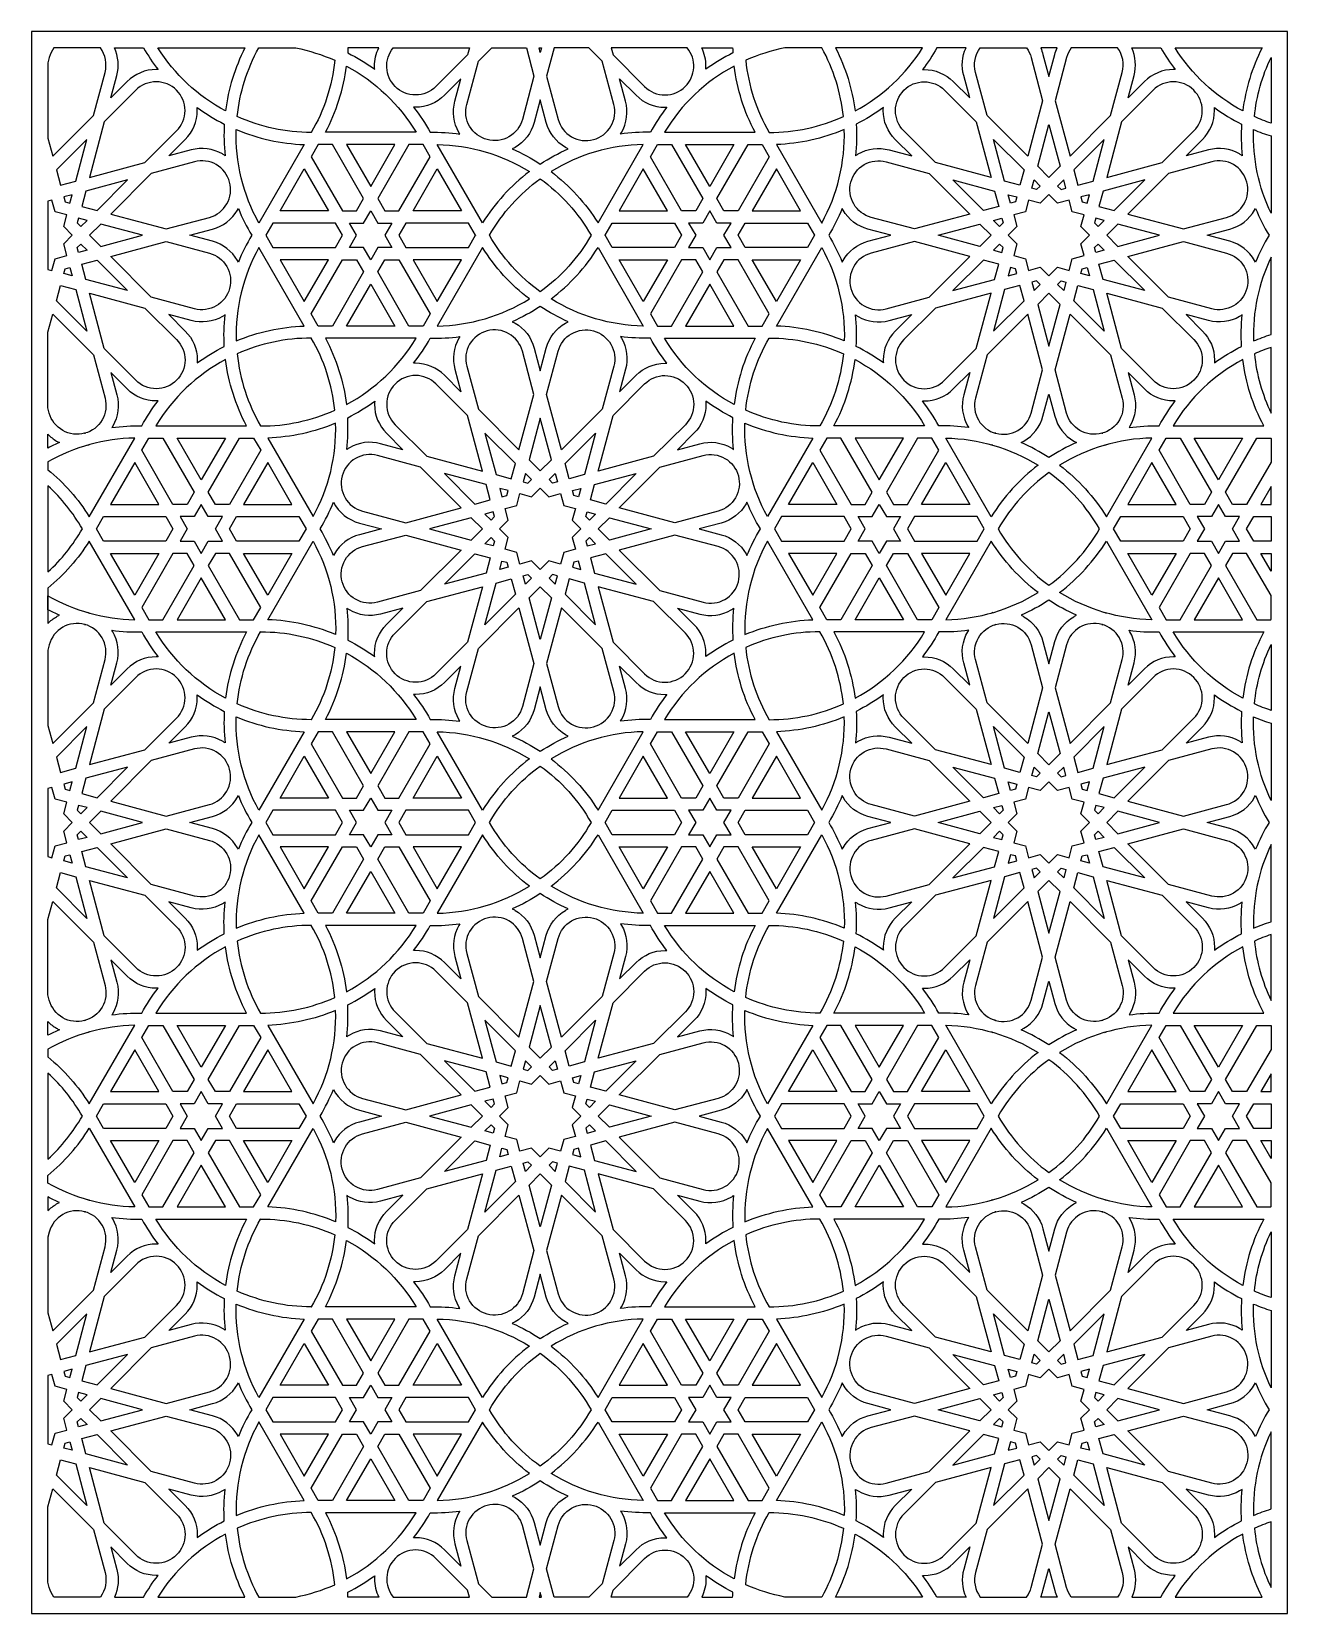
# Model space of a CAD drawing. Header units: millimetres. Extents: x 15683 to 17223, y -3509 to -1569.
import ezdxf

# ---------------------------------------------------------------- set-up
doc = ezdxf.new("R2010")
doc.units = ezdxf.units.MM
doc.layers.get('0').update_dxf_attribs({"color": 1})
doc.layers.add('Layer 01', color=160, linetype='Continuous')

msp = doc.modelspace()

# ---------------------------------------------------------------- linework, layer by layer
for points in [[(15683, -3509.2), (17223, -3509.2), (17223, -1569.2), (15683, -1569.2)], [(16026.1, -1692.7), (16025.9, -1692.7), (16025.8, -1692.8)], [(16587.4, -1692.7), (16587.6, -1692.7), (16587.7, -1692.8)], [(16025.9, -1722.7), (16064.2, -1789), (16081.5, -1789), (16090.2, -1774), (16051.9, -1707.7), (16034.6, -1707.7)], [(16098.8, -1759), (16128.5, -1707.7), (16069.2, -1707.7)], [(16133.5, -1789), (16171.8, -1722.7), (16163.1, -1707.7), (16145.8, -1707.7), (16107.5, -1774), (16116.2, -1789)], [(16480, -1789), (16441.8, -1722.7), (16450.4, -1707.7), (16467.7, -1707.7), (16506, -1774), (16497.4, -1789)], [(16514.7, -1759), (16485.1, -1707.7), (16544.3, -1707.7)], [(16587.6, -1722.7), (16549.3, -1789), (16532, -1789), (16523.3, -1774), (16561.6, -1707.7), (16578.9, -1707.7)], [(16046.9, -1789), (15987.6, -1789), (16017.3, -1737.7)], [(16210.1, -1789), (16150.8, -1789), (16180.4, -1737.7)], [(16403.5, -1789), (16462.7, -1789), (16433.1, -1737.7)], [(16566.6, -1789), (16625.9, -1789), (16596.3, -1737.7)], [(16064.2, -1819), (16055.5, -1804), (15979, -1804), (15970.3, -1819), (15979, -1834), (16055.5, -1834)], [(16081.5, -1819), (16072.9, -1804), (16090.2, -1804), (16098.8, -1789), (16107.5, -1804), (16124.8, -1804), (16116.2, -1819), (16124.8, -1834), (16107.5, -1834), (16098.8, -1849), (16090.2, -1834), (16072.9, -1834)], [(16227.4, -1819), (16218.7, -1804), (16142.1, -1804), (16133.5, -1819), (16142.1, -1834), (16218.7, -1834)], [(16386.2, -1819), (16394.8, -1804), (16471.4, -1804), (16480, -1819), (16471.4, -1834), (16394.8, -1834)], [(16532, -1819), (16540.7, -1804), (16523.3, -1804), (16514.7, -1789), (16506, -1804), (16488.7, -1804), (16497.4, -1819), (16488.7, -1834), (16506, -1834), (16514.7, -1849), (16523.3, -1834), (16540.7, -1834)], [(16549.3, -1819), (16558, -1804), (16634.6, -1804), (16643.2, -1819), (16634.6, -1834), (16558, -1834)], [(16046.9, -1849), (15987.6, -1849), (16017.3, -1900.3)], [(16025.9, -1915.3), (16064.2, -1849), (16081.5, -1849), (16090.2, -1864), (16051.9, -1930.3), (16034.6, -1930.3)], [(16133.5, -1849), (16171.8, -1915.3), (16163.1, -1930.3), (16145.8, -1930.3), (16107.5, -1864), (16116.2, -1849)], [(16210.1, -1849), (16150.8, -1849), (16180.4, -1900.3)], [(16403.5, -1849), (16462.7, -1849), (16433.1, -1900.3)], [(16480, -1849), (16441.8, -1915.3), (16450.4, -1930.3), (16467.7, -1930.3), (16506, -1864), (16497.4, -1849)], [(16587.6, -1915.3), (16549.3, -1849), (16532, -1849), (16523.3, -1864), (16561.6, -1930.3), (16578.9, -1930.3)], [(16566.6, -1849), (16625.9, -1849), (16596.3, -1900.3)], [(16098.8, -1879), (16128.5, -1930.3), (16069.2, -1930.3)], [(16514.7, -1879), (16485.1, -1930.3), (16544.3, -1930.3)], [(16026.1, -1945.3), (16025.9, -1945.3), (16025.8, -1945.1)], [(16587.4, -1945.3), (16587.6, -1945.3), (16587.7, -1945.1)], [(15963.7, -2052.7), (15963.9, -2052.7), (15964, -2052.9)], [(16649.8, -2052.7), (16649.6, -2052.7), (16649.5, -2052.9)], [(15856.3, -2149), (15818.1, -2082.7), (15826.7, -2067.7), (15844, -2067.7), (15882.3, -2134), (15873.7, -2149)], [(15891, -2119), (15861.4, -2067.7), (15920.6, -2067.7)], [(15963.9, -2082.7), (15925.6, -2149), (15908.3, -2149), (15899.6, -2134), (15937.9, -2067.7), (15955.2, -2067.7)], [(16649.6, -2082.7), (16687.9, -2149), (16705.2, -2149), (16713.9, -2134), (16675.6, -2067.7), (16658.3, -2067.7)], [(16722.6, -2119), (16752.2, -2067.7), (16692.9, -2067.7)], [(16757.2, -2149), (16795.5, -2082.7), (16786.8, -2067.7), (16769.5, -2067.7), (16731.2, -2134), (16739.9, -2149)], [(17103.8, -2149), (17065.6, -2082.7), (17074.2, -2067.7), (17091.5, -2067.7), (17129.8, -2134), (17121.2, -2149)], [(17138.5, -2119), (17108.9, -2067.7), (17168.1, -2067.7)], [(17203, -2097.3), (17173.1, -2149), (17155.8, -2149), (17147.1, -2134), (17185.4, -2067.7), (17202.8, -2067.7), (17203, -2068.1)], [(15779.8, -2149), (15839, -2149), (15809.4, -2097.7)], [(15942.9, -2149), (16002.2, -2149), (15972.6, -2097.7)], [(16670.6, -2149), (16611.3, -2149), (16641, -2097.7)], [(16833.8, -2149), (16774.5, -2149), (16804.1, -2097.7)], [(17027.3, -2149), (17086.5, -2149), (17056.9, -2097.7)], [(17203, -2127.3), (17190.4, -2149), (17203, -2149)], [(15908.3, -2179.1), (15908.3, -2179), (15917, -2164), (15899.6, -2164), (15891, -2149), (15882.3, -2164), (15865, -2164), (15873.7, -2179), (15873.6, -2179.1), (15873.7, -2179.2), (15865, -2194.2), (15882.3, -2194.2), (15891, -2209.2), (15899.6, -2194.2), (15917, -2194.2), (15908.3, -2179.2)], [(16705.2, -2179.1), (16705.2, -2179), (16696.6, -2164), (16713.9, -2164), (16722.6, -2149), (16731.2, -2164), (16748.5, -2164), (16739.9, -2179), (16739.9, -2179.1), (16739.9, -2179.2), (16748.5, -2194.2), (16731.2, -2194.2), (16722.6, -2209.2), (16713.9, -2194.2), (16696.6, -2194.2), (16705.2, -2179.2)], [(17155.9, -2179.1), (17155.8, -2179), (17164.5, -2164), (17147.1, -2164), (17138.5, -2149), (17129.8, -2164), (17112.5, -2164), (17121.2, -2179), (17121.1, -2179.1), (17121.2, -2179.2), (17112.5, -2194.2), (17129.8, -2194.2), (17138.5, -2209.2), (17147.1, -2194.2), (17164.5, -2194.2), (17155.8, -2179.2)], [(15762.4, -2179.1), (15771.1, -2164), (15847.7, -2164), (15856.3, -2179), (15856.3, -2179.1), (15856.3, -2179.2), (15847.7, -2194.2), (15771.1, -2194.2)], [(15925.7, -2179.1), (15925.6, -2179), (15934.3, -2164), (16010.8, -2164), (16019.5, -2179), (16019.5, -2179.1), (16019.5, -2179.2), (16010.8, -2194.2), (15934.3, -2194.2), (15925.6, -2179.2)], [(16687.9, -2179.1), (16687.9, -2179), (16679.3, -2164), (16602.7, -2164), (16594, -2179), (16594.1, -2179.1), (16594, -2179.2), (16602.7, -2194.2), (16679.3, -2194.2), (16687.9, -2179.2)], [(16851.1, -2179.1), (16842.4, -2164), (16765.9, -2164), (16757.2, -2179), (16757.2, -2179.1), (16757.2, -2179.2), (16765.9, -2194.2), (16842.4, -2194.2)], [(17009.9, -2179.1), (17018.6, -2164), (17095.2, -2164), (17103.8, -2179), (17103.8, -2179.1), (17103.8, -2179.2), (17095.2, -2194.2), (17018.6, -2194.2)], [(17203, -2194.2), (17181.8, -2194.2), (17173.1, -2179.2), (17173.2, -2179.1), (17173.1, -2179), (17181.8, -2164), (17203, -2164)], [(15779.8, -2209.2), (15839, -2209.2), (15809.4, -2260.5)], [(15856.3, -2209.2), (15818.1, -2275.5), (15826.7, -2290.5), (15844, -2290.5), (15882.3, -2224.2), (15873.7, -2209.2)], [(15963.9, -2275.5), (15925.6, -2209.2), (15908.3, -2209.2), (15899.6, -2224.2), (15937.9, -2290.5), (15955.2, -2290.5)], [(15942.9, -2209.2), (16002.2, -2209.2), (15972.6, -2260.5)], [(16670.6, -2209.2), (16611.3, -2209.2), (16641, -2260.5)], [(16649.6, -2275.5), (16687.9, -2209.2), (16705.2, -2209.2), (16713.9, -2224.2), (16675.6, -2290.5), (16658.3, -2290.5)], [(16757.2, -2209.2), (16795.5, -2275.5), (16786.8, -2290.5), (16769.5, -2290.5), (16731.2, -2224.2), (16739.9, -2209.2)], [(16833.8, -2209.2), (16774.5, -2209.2), (16804.1, -2260.5)], [(17027.3, -2209.2), (17086.5, -2209.2), (17056.9, -2260.5)], [(17103.8, -2209.2), (17065.6, -2275.5), (17074.2, -2290.5), (17091.5, -2290.5), (17129.8, -2224.2), (17121.2, -2209.2)], [(17203, -2260.9), (17173.1, -2209.2), (17155.8, -2209.2), (17147.1, -2224.2), (17185.4, -2290.5), (17202.8, -2290.5), (17203, -2290)], [(17203, -2230.9), (17190.4, -2209.2), (17203, -2209.2)], [(15891, -2239.2), (15861.4, -2290.5), (15920.6, -2290.5)], [(16722.6, -2239.2), (16752.2, -2290.5), (16692.9, -2290.5)], [(17138.5, -2239.2), (17108.9, -2290.5), (17168.1, -2290.5)], [(15963.7, -2305.5), (15963.9, -2305.5), (15964, -2305.3)], [(16649.8, -2305.5), (16649.6, -2305.5), (16649.5, -2305.3)], [(16026.1, -2412.9), (16025.9, -2412.9), (16025.8, -2413.1)], [(16587.4, -2412.9), (16587.6, -2412.9), (16587.7, -2413.1)], [(16025.9, -2442.9), (16064.2, -2509.2), (16081.5, -2509.2), (16090.2, -2494.2), (16051.9, -2427.9), (16034.6, -2427.9)], [(16098.8, -2479.2), (16128.5, -2427.9), (16069.2, -2427.9)], [(16133.5, -2509.2), (16171.8, -2442.9), (16163.1, -2427.9), (16145.8, -2427.9), (16107.5, -2494.2), (16116.2, -2509.2)], [(16480, -2509.2), (16441.8, -2442.9), (16450.4, -2427.9), (16467.7, -2427.9), (16506, -2494.2), (16497.4, -2509.2)], [(16514.7, -2479.2), (16485.1, -2427.9), (16544.3, -2427.9)], [(16587.6, -2442.9), (16549.3, -2509.2), (16532, -2509.2), (16523.3, -2494.2), (16561.6, -2427.9), (16578.9, -2427.9)], [(16046.9, -2509.2), (15987.6, -2509.2), (16017.3, -2457.9)], [(16210.1, -2509.2), (16150.8, -2509.2), (16180.4, -2457.9)], [(16403.5, -2509.2), (16462.7, -2509.2), (16433.1, -2457.9)], [(16566.6, -2509.2), (16625.9, -2509.2), (16596.3, -2457.9)], [(16081.5, -2539.2), (16072.9, -2524.2), (16090.2, -2524.2), (16098.8, -2509.2), (16107.5, -2524.2), (16124.8, -2524.2), (16116.2, -2539.2), (16124.8, -2554.2), (16107.5, -2554.2), (16098.8, -2569.2), (16090.2, -2554.2), (16072.9, -2554.2)], [(16532, -2539.2), (16540.7, -2524.2), (16523.3, -2524.2), (16514.7, -2509.2), (16506, -2524.2), (16488.7, -2524.2), (16497.4, -2539.2), (16488.7, -2554.2), (16506, -2554.2), (16514.7, -2569.2), (16523.3, -2554.2), (16540.7, -2554.2)], [(16064.2, -2539.2), (16055.5, -2524.2), (15979, -2524.2), (15970.3, -2539.2), (15979, -2554.2), (16055.5, -2554.2)], [(16227.4, -2539.2), (16218.7, -2524.2), (16142.1, -2524.2), (16133.5, -2539.2), (16142.1, -2554.2), (16218.7, -2554.2)], [(16386.2, -2539.2), (16394.8, -2524.2), (16471.4, -2524.2), (16480, -2539.2), (16471.4, -2554.2), (16394.8, -2554.2)], [(16549.3, -2539.2), (16558, -2524.2), (16634.6, -2524.2), (16643.2, -2539.2), (16634.6, -2554.2), (16558, -2554.2)], [(16046.9, -2569.2), (15987.6, -2569.2), (16017.3, -2620.5)], [(16025.9, -2635.5), (16064.2, -2569.2), (16081.5, -2569.2), (16090.2, -2584.2), (16051.9, -2650.5), (16034.6, -2650.5)], [(16133.5, -2569.2), (16171.8, -2635.5), (16163.1, -2650.5), (16145.8, -2650.5), (16107.5, -2584.2), (16116.2, -2569.2)], [(16210.1, -2569.2), (16150.8, -2569.2), (16180.4, -2620.5)], [(16403.5, -2569.2), (16462.7, -2569.2), (16433.1, -2620.5)], [(16480, -2569.2), (16441.8, -2635.5), (16450.4, -2650.5), (16467.7, -2650.5), (16506, -2584.2), (16497.4, -2569.2)], [(16587.6, -2635.5), (16549.3, -2569.2), (16532, -2569.2), (16523.3, -2584.2), (16561.6, -2650.5), (16578.9, -2650.5)], [(16566.6, -2569.2), (16625.9, -2569.2), (16596.3, -2620.5)], [(16098.8, -2599.2), (16128.5, -2650.5), (16069.2, -2650.5)], [(16514.7, -2599.2), (16485.1, -2650.5), (16544.3, -2650.5)], [(16026.1, -2665.5), (16025.9, -2665.5), (16025.8, -2665.4)], [(16587.4, -2665.5), (16587.6, -2665.5), (16587.7, -2665.4)], [(15963.7, -2773), (15963.9, -2773), (15964, -2773.1)], [(16649.8, -2773), (16649.6, -2773), (16649.5, -2773.1)], [(15856.3, -2869.3), (15818.1, -2803), (15826.7, -2788), (15844, -2788), (15882.3, -2854.3), (15873.7, -2869.3)], [(15891, -2839.3), (15861.4, -2788), (15920.6, -2788)], [(15963.9, -2803), (15925.6, -2869.3), (15908.3, -2869.3), (15899.6, -2854.3), (15937.9, -2788), (15955.2, -2788)], [(16649.6, -2803), (16687.9, -2869.3), (16705.2, -2869.3), (16713.9, -2854.3), (16675.6, -2788), (16658.3, -2788)], [(16722.6, -2839.3), (16752.2, -2788), (16692.9, -2788)], [(16757.2, -2869.3), (16795.5, -2803), (16786.8, -2788), (16769.5, -2788), (16731.2, -2854.3), (16739.9, -2869.3)], [(17103.8, -2869.3), (17065.6, -2803), (17074.2, -2788), (17091.5, -2788), (17129.8, -2854.3), (17121.2, -2869.3)], [(17138.5, -2839.3), (17108.9, -2788), (17168.1, -2788)], [(17203, -2817.5), (17173.1, -2869.3), (17155.8, -2869.3), (17147.1, -2854.3), (17185.4, -2788), (17202.8, -2788), (17203, -2788.4)], [(15779.8, -2869.3), (15839, -2869.3), (15809.4, -2818)], [(15942.9, -2869.3), (16002.2, -2869.3), (15972.6, -2818)], [(16670.6, -2869.3), (16611.3, -2869.3), (16641, -2818)], [(16833.8, -2869.3), (16774.5, -2869.3), (16804.1, -2818)], [(17027.3, -2869.3), (17086.5, -2869.3), (17056.9, -2818)], [(17203, -2847.5), (17190.4, -2869.3), (17203, -2869.3)], [(15908.3, -2899.3), (15908.3, -2899.3), (15917, -2884.3), (15899.6, -2884.3), (15891, -2869.3), (15882.3, -2884.3), (15865, -2884.3), (15873.7, -2899.3), (15873.6, -2899.3), (15873.7, -2899.4), (15865, -2914.4), (15882.3, -2914.4), (15891, -2929.4), (15899.6, -2914.4), (15917, -2914.4), (15908.3, -2899.4)], [(16705.2, -2899.3), (16705.2, -2899.3), (16696.6, -2884.3), (16713.9, -2884.3), (16722.6, -2869.3), (16731.2, -2884.3), (16748.5, -2884.3), (16739.9, -2899.3), (16739.9, -2899.3), (16739.9, -2899.4), (16748.5, -2914.4), (16731.2, -2914.4), (16722.6, -2929.4), (16713.9, -2914.4), (16696.6, -2914.4), (16705.2, -2899.4)], [(17155.9, -2899.3), (17155.8, -2899.3), (17164.5, -2884.3), (17147.1, -2884.3), (17138.5, -2869.3), (17129.8, -2884.3), (17112.5, -2884.3), (17121.2, -2899.3), (17121.1, -2899.3), (17121.2, -2899.4), (17112.5, -2914.4), (17129.8, -2914.4), (17138.5, -2929.4), (17147.1, -2914.4), (17164.5, -2914.4), (17155.8, -2899.4)], [(15762.4, -2899.3), (15771.1, -2884.3), (15847.7, -2884.3), (15856.3, -2899.3), (15856.3, -2899.3), (15856.3, -2899.4), (15847.7, -2914.4), (15771.1, -2914.4)], [(15925.7, -2899.3), (15925.6, -2899.3), (15934.3, -2884.3), (16010.8, -2884.3), (16019.5, -2899.3), (16019.5, -2899.3), (16019.5, -2899.4), (16010.8, -2914.4), (15934.3, -2914.4), (15925.6, -2899.4)], [(16687.9, -2899.3), (16687.9, -2899.3), (16679.3, -2884.3), (16602.7, -2884.3), (16594, -2899.3), (16594.1, -2899.3), (16594, -2899.4), (16602.7, -2914.4), (16679.3, -2914.4), (16687.9, -2899.4)], [(16851.1, -2899.3), (16842.4, -2884.3), (16765.9, -2884.3), (16757.2, -2899.3), (16757.2, -2899.3), (16757.2, -2899.4), (16765.9, -2914.4), (16842.4, -2914.4)], [(17009.9, -2899.3), (17018.6, -2884.3), (17095.2, -2884.3), (17103.8, -2899.3), (17103.8, -2899.3), (17103.8, -2899.4), (17095.2, -2914.4), (17018.6, -2914.4)], [(17203, -2914.4), (17181.8, -2914.4), (17173.1, -2899.4), (17173.2, -2899.3), (17173.1, -2899.3), (17181.8, -2884.3), (17203, -2884.3)], [(15779.8, -2929.4), (15839, -2929.4), (15809.4, -2980.7)], [(15856.3, -2929.4), (15818.1, -2995.7), (15826.7, -3010.7), (15844, -3010.7), (15882.3, -2944.4), (15873.7, -2929.4)], [(15963.9, -2995.7), (15925.6, -2929.4), (15908.3, -2929.4), (15899.6, -2944.4), (15937.9, -3010.7), (15955.2, -3010.7)], [(15942.9, -2929.4), (16002.2, -2929.4), (15972.6, -2980.7)], [(16670.6, -2929.4), (16611.3, -2929.4), (16641, -2980.7)], [(16649.6, -2995.7), (16687.9, -2929.4), (16705.2, -2929.4), (16713.9, -2944.4), (16675.6, -3010.7), (16658.3, -3010.7)], [(16757.2, -2929.4), (16795.5, -2995.7), (16786.8, -3010.7), (16769.5, -3010.7), (16731.2, -2944.4), (16739.9, -2929.4)], [(16833.8, -2929.4), (16774.5, -2929.4), (16804.1, -2980.7)], [(17027.3, -2929.4), (17086.5, -2929.4), (17056.9, -2980.7)], [(17103.8, -2929.4), (17065.6, -2995.7), (17074.2, -3010.7), (17091.5, -3010.7), (17129.8, -2944.4), (17121.2, -2929.4)], [(17203, -2981.2), (17173.1, -2929.4), (17155.8, -2929.4), (17147.1, -2944.4), (17185.4, -3010.7), (17202.8, -3010.7), (17203, -3010.3)], [(17203, -2951.2), (17190.4, -2929.4), (17203, -2929.4)], [(15891, -2959.4), (15861.4, -3010.7), (15920.6, -3010.7)], [(16722.6, -2959.4), (16752.2, -3010.7), (16692.9, -3010.7)], [(17138.5, -2959.4), (17108.9, -3010.7), (17168.1, -3010.7)], [(15963.7, -3025.7), (15963.9, -3025.7), (15964, -3025.6)], [(16649.8, -3025.7), (16649.6, -3025.7), (16649.5, -3025.6)], [(16026.1, -3133.2), (16025.9, -3133.2), (16025.8, -3133.3)], [(16587.4, -3133.2), (16587.6, -3133.2), (16587.7, -3133.3)], [(16025.9, -3163.2), (16064.2, -3229.5), (16081.5, -3229.5), (16090.2, -3214.5), (16051.9, -3148.2), (16034.6, -3148.2)], [(16098.8, -3199.5), (16128.5, -3148.2), (16069.2, -3148.2)], [(16133.5, -3229.5), (16171.8, -3163.2), (16163.1, -3148.2), (16145.8, -3148.2), (16107.5, -3214.5), (16116.2, -3229.5)], [(16480, -3229.5), (16441.8, -3163.2), (16450.4, -3148.2), (16467.7, -3148.2), (16506, -3214.5), (16497.4, -3229.5)], [(16514.7, -3199.5), (16485.1, -3148.2), (16544.3, -3148.2)], [(16587.6, -3163.2), (16549.3, -3229.5), (16532, -3229.5), (16523.3, -3214.5), (16561.6, -3148.2), (16578.9, -3148.2)], [(16046.9, -3229.5), (15987.6, -3229.5), (16017.3, -3178.2)], [(16210.1, -3229.5), (16150.8, -3229.5), (16180.4, -3178.2)], [(16403.5, -3229.5), (16462.7, -3229.5), (16433.1, -3178.2)], [(16566.6, -3229.5), (16625.9, -3229.5), (16596.3, -3178.2)], [(16081.5, -3259.5), (16072.9, -3244.5), (16090.2, -3244.5), (16098.8, -3229.5), (16107.5, -3244.5), (16124.8, -3244.5), (16116.2, -3259.5), (16124.8, -3274.5), (16107.5, -3274.5), (16098.8, -3289.5), (16090.2, -3274.5), (16072.9, -3274.5)], [(16532, -3259.5), (16540.7, -3244.5), (16523.3, -3244.5), (16514.7, -3229.5), (16506, -3244.5), (16488.7, -3244.5), (16497.4, -3259.5), (16488.7, -3274.5), (16506, -3274.5), (16514.7, -3289.5), (16523.3, -3274.5), (16540.7, -3274.5)], [(16064.2, -3259.5), (16055.5, -3244.5), (15979, -3244.5), (15970.3, -3259.5), (15979, -3274.5), (16055.5, -3274.5)], [(16227.4, -3259.5), (16218.7, -3244.5), (16142.1, -3244.5), (16133.5, -3259.5), (16142.1, -3274.5), (16218.7, -3274.5)], [(16386.2, -3259.5), (16394.8, -3244.5), (16471.4, -3244.5), (16480, -3259.5), (16471.4, -3274.5), (16394.8, -3274.5)], [(16549.3, -3259.5), (16558, -3244.5), (16634.6, -3244.5), (16643.2, -3259.5), (16634.6, -3274.5), (16558, -3274.5)], [(16046.9, -3289.5), (15987.6, -3289.5), (16017.3, -3340.8)], [(16025.9, -3355.8), (16064.2, -3289.5), (16081.5, -3289.5), (16090.2, -3304.5), (16051.9, -3370.8), (16034.6, -3370.8)], [(16133.5, -3289.5), (16171.8, -3355.8), (16163.1, -3370.8), (16145.8, -3370.8), (16107.5, -3304.5), (16116.2, -3289.5)], [(16210.1, -3289.5), (16150.8, -3289.5), (16180.4, -3340.8)], [(16403.5, -3289.5), (16462.7, -3289.5), (16433.1, -3340.8)], [(16480, -3289.5), (16441.8, -3355.8), (16450.4, -3370.8), (16467.7, -3370.8), (16506, -3304.5), (16497.4, -3289.5)], [(16587.6, -3355.8), (16549.3, -3289.5), (16532, -3289.5), (16523.3, -3304.5), (16561.6, -3370.8), (16578.9, -3370.8)], [(16566.6, -3289.5), (16625.9, -3289.5), (16596.3, -3340.8)], [(16098.8, -3319.5), (16128.5, -3370.8), (16069.2, -3370.8)], [(16514.7, -3319.5), (16485.1, -3370.8), (16544.3, -3370.8)], [(16026.1, -3385.8), (16025.9, -3385.8), (16025.8, -3385.6)], [(16587.4, -3385.8), (16587.6, -3385.8), (16587.7, -3385.6)]]:
    msp.add_lwpolyline(points, close=True)
for points in [[(15820.3, -1589.2, 0.033736), (15838.1, -1615.8), (15835.8, -1615.7, 0.199489), (15800.2, -1630.5), (15780.1, -1650.6), (15787.5, -1623.1, 0.174582), (15784.6, -1589.2)], [(15944.5, -1589.2, 0.085875), (15920.8, -1666.5, -0.129776), (15837.8, -1589.2)], [(16006.9, -1589.2, -0.056713), (16054.8, -1604.4, -0.105859), (16026, -1692.8, -0.105859), (15935.1, -1673.5, -0.100437), (15961.5, -1589.2)], [(16606.6, -1589.2, 0.056713), (16558.8, -1604.4, 0.105859), (16587.5, -1692.8, 0.105859), (16678.5, -1673.5, 0.100437), (16652.1, -1589.2)], [(16669, -1589.2, -0.085875), (16692.8, -1666.5, 0.129776), (16775.7, -1589.2)], [(16793.2, -1589.2, -0.033736), (16775.4, -1615.8), (16777.7, -1615.7, -0.199489), (16813.3, -1630.5), (16833.4, -1650.6), (16826.1, -1623.1, -0.174582), (16828.9, -1589.2)], [(17067.8, -1589.2, 0.033736), (17085.6, -1615.8), (17083.3, -1615.7, 0.199489), (17047.7, -1630.5), (17027.6, -1650.6), (17035, -1623.1, 0.174582), (17032.1, -1589.2)], [(17192, -1589.2, 0.085875), (17168.3, -1666.5, -0.129776), (17085.3, -1589.2)], [(17203, -1681.5, -0.02471), (17182.6, -1673.5, -0.085621), (17203, -1600.8)], [(16043.3, -1692.7, 0.090641), (16069.1, -1611.4, -0.135132), (16154.5, -1692.7)], [(16570.3, -1692.7, -0.090641), (16544.5, -1611.4, 0.135132), (16459.1, -1692.7)], [(15919.3, -1682.6, 0.040936), (15920.2, -1721.4, 0.019027), (15916.9, -1719.3, 0.199489), (15878.8, -1714.3), (15851.3, -1721.7), (15871.4, -1701.6, 0.199489), (15886.1, -1666, 0.018279), (15886, -1662.3, 0.041199)], [(16694.3, -1682.6, -0.040936), (16693.3, -1721.4, -0.019027), (16696.6, -1719.3, -0.199489), (16734.8, -1714.3), (16762.3, -1721.7), (16742.1, -1701.6, -0.199489), (16727.4, -1666, -0.018279), (16727.6, -1662.3, -0.041199)], [(17166.8, -1682.6, 0.040936), (17167.7, -1721.4, 0.019027), (17164.5, -1719.3, 0.199489), (17126.3, -1714.3), (17098.8, -1721.7), (17118.9, -1701.6, 0.199489), (17133.6, -1666, 0.018279), (17133.5, -1662.3, 0.041199)], [(15934, -1689.4, 0.090641), (16017.3, -1707.7), (15961.7, -1804, -0.135132)], [(16679.6, -1689.4, -0.090641), (16596.3, -1707.7), (16651.9, -1804, 0.135132)], [(17203, -1792, -0.119754), (17181.5, -1689.4, 0.024161), (17203, -1697.2)], [(16293.4, -1740.9, 0.090589), (16236, -1803.9), (16180.4, -1707.7, -0.135014)], [(16320.1, -1740.9, -0.090589), (16377.6, -1803.9), (16433.1, -1707.7, 0.135014)], [(16306.8, -1888.2, -0.106105), (16244.4, -1819, -0.106105), (16306.8, -1749.7, -0.106105), (16369.1, -1819, -0.106105)], [(16227.3, -1819.1, -0.0001), (16227.4, -1819), (16227.3, -1818.9)], [(16386.2, -1819.1, 0.0001), (16386.2, -1819), (16386.2, -1818.9)], [(15934, -1948.6, -0.090641), (16017.3, -1930.3), (15961.7, -1834, 0.135132)], [(16293.4, -1897, -0.090589), (16236, -1834.1), (16180.4, -1930.3, 0.135014)], [(16320.1, -1897, 0.090589), (16377.6, -1834.1), (16433.1, -1930.3, -0.135014)], [(16679.6, -1948.6, 0.090641), (16596.3, -1930.3), (16651.9, -1834, -0.135132)], [(17203, -1845.9, 0.119754), (17181.5, -1948.6, -0.024161), (17203, -1940.7)], [(15919.3, -1955.3, -0.040936), (15920.2, -1916.6, -0.019027), (15916.9, -1918.6, -0.199489), (15878.8, -1923.6), (15851.3, -1916.2), (15871.4, -1936.4, -0.199489), (15886.1, -1972, -0.018279), (15886, -1975.6, -0.041199)], [(16694.3, -1955.3, 0.040936), (16693.3, -1916.6, 0.019027), (16696.6, -1918.6, 0.199489), (16734.8, -1923.6), (16762.3, -1916.2), (16742.1, -1936.4, 0.199489), (16727.4, -1972, 0.018279), (16727.6, -1975.6, 0.041199)], [(17166.8, -1955.3, -0.040936), (17167.7, -1916.6, -0.019027), (17164.5, -1918.6, -0.199489), (17126.3, -1923.6), (17098.8, -1916.2), (17118.9, -1936.4, -0.199489), (17133.6, -1972, -0.018279), (17133.5, -1975.6, -0.041199)], [(15963.8, -2052.9, 0.105859), (16054.8, -2033.6, 0.105859), (16026, -1945.1, 0.105859), (15935.1, -1964.4, 0.105859)], [(16043.3, -1945.3, -0.090641), (16069.1, -2026.5, 0.135132), (16154.5, -1945.3)], [(16570.3, -1945.3, 0.090641), (16544.5, -2026.5, -0.135132), (16459.1, -1945.3)], [(16649.7, -2052.9, -0.105859), (16558.8, -2033.6, -0.105859), (16587.5, -1945.1, -0.105859), (16678.5, -1964.4, -0.105859)], [(17203, -1956.5, 0.02471), (17182.6, -1964.4, 0.085621), (17203, -2037.1)], [(15835.4, -2052.7), (15946.6, -2052.7, -0.090641), (15920.8, -1971.4, 0.135132)], [(16778.2, -2052.7), (16667, -2052.7, 0.090641), (16692.8, -1971.4, -0.135132)], [(17082.9, -2052.7), (17194.1, -2052.7, -0.090641), (17168.3, -1971.4, 0.135132)], [(15781.3, -2054.8, -0.038881), (15818.1, -2052.7, -0.038562), (15838.1, -2022.2), (15835.8, -2022.2, -0.199489), (15800.2, -2007.5), (15780.1, -1987.3), (15787.5, -2014.8, -0.199489), (15782.4, -2053)], [(16832.2, -2054.8, 0.038881), (16795.5, -2052.7, 0.038562), (16775.4, -2022.2), (16777.7, -2022.2, 0.199489), (16813.3, -2007.5), (16833.4, -1987.3), (16826.1, -2014.8, 0.199489), (16831.1, -2053)], [(17028.8, -2054.8, -0.038881), (17065.6, -2052.7, -0.038562), (17085.6, -2022.2), (17083.3, -2022.2, -0.199489), (17047.7, -2007.5), (17027.6, -1987.3), (17035, -2014.8, -0.199489), (17029.9, -2053)], [(15972.6, -2067.7), (16028.2, -2164, 0.135132), (16055.8, -2049.4, -0.090641)], [(16641, -2067.7), (16585.4, -2164, -0.135132), (16557.7, -2049.4, 0.090641)], [(15703, -2106.5, -0.081525), (15753.7, -2164.2), (15809.4, -2067.7, 0.126215), (15703, -2097)], [(15749.2, -2061.5, 0.001398), (15748, -2061.9)], [(16804.1, -2067.7, -0.135276), (16917.3, -2101.1, 0.090727), (16859.8, -2164.2)], [(16864.3, -2061.5, -0.001398), (16865.6, -2061.9)], [(17056.9, -2067.7, 0.135276), (16943.7, -2101.1, -0.090727), (17001.2, -2164.2)], [(16996.7, -2061.5, 0.001398), (16995.5, -2061.9)], [(16992.7, -2179.1, 0.105833), (16930.5, -2110, 0.105833), (16868.4, -2179.1, 0.105833), (16930.5, -2248.2, 0.105833)], [(15703, -2231.9, 0.076482), (15745.2, -2179.1, 0.076482), (15703, -2126.3)], [(15703, -2261.2, 0.126215), (15809.4, -2290.5), (15753.7, -2194, -0.081525), (15703, -2251.7), (15703, -2295, -0.067457), (15713.7, -2286.8, -0.018655), (15717, -2285.1, -0.016402), (15703, -2278.3)], [(15972.6, -2290.5), (16028.2, -2194.2, -0.135132), (16055.8, -2308.8, 0.090641)], [(16641, -2290.5), (16585.4, -2194.2, 0.135132), (16557.7, -2308.8, -0.090641)], [(16804.1, -2290.5, 0.135276), (16917.3, -2257.1, -0.090727), (16859.8, -2194)], [(17056.9, -2290.5, -0.135276), (16943.7, -2257.1, 0.090727), (17001.2, -2194)], [(15749.2, -2296.7, -0.001398), (15748, -2296.3)], [(15781.3, -2303.4, 0.038881), (15818.1, -2305.5, 0.038562), (15838.1, -2336), (15835.8, -2336, 0.199489), (15800.2, -2350.7), (15780.1, -2370.9), (15787.5, -2343.4, 0.199489), (15782.4, -2305.2)], [(15835.4, -2305.5), (15946.6, -2305.5, 0.090641), (15920.8, -2386.7, -0.135132)], [(15963.8, -2305.3, -0.105859), (16054.8, -2324.6, -0.105859), (16026, -2413.1, -0.105859), (15935.1, -2393.8, -0.105859)], [(16649.7, -2305.3, 0.105859), (16558.8, -2324.6, 0.105859), (16587.5, -2413.1, 0.105859), (16678.5, -2393.8, 0.105859)], [(16778.2, -2305.5), (16667, -2305.5, -0.090641), (16692.8, -2386.7, 0.135132)], [(16832.2, -2303.4, -0.038881), (16795.5, -2305.5, -0.038562), (16775.4, -2336), (16777.7, -2336, -0.199489), (16813.3, -2350.7), (16833.4, -2370.9), (16826.1, -2343.4, -0.199489), (16831.1, -2305.2)], [(16864.3, -2296.7, 0.001398), (16865.6, -2296.3)], [(16996.7, -2296.7, -0.001398), (16995.5, -2296.3)], [(17028.8, -2303.4, 0.038881), (17065.6, -2305.5, 0.038562), (17085.6, -2336), (17083.3, -2336, 0.199489), (17047.7, -2350.7), (17027.6, -2370.9), (17035, -2343.4, 0.199489), (17029.9, -2305.2)], [(17082.9, -2305.5), (17194.1, -2305.5, 0.090641), (17168.3, -2386.7, -0.135132)], [(17203, -2401.7, -0.02471), (17182.6, -2393.8, -0.085621), (17203, -2321.1)], [(16043.3, -2412.9, 0.090641), (16069.1, -2331.7, -0.135132), (16154.5, -2412.9)], [(16570.3, -2412.9, -0.090641), (16544.5, -2331.7, 0.135132), (16459.1, -2412.9)], [(15919.3, -2402.9, 0.040936), (15920.2, -2441.6, 0.019027), (15916.9, -2439.6, 0.199489), (15878.8, -2434.6), (15851.3, -2442), (15871.4, -2421.8, 0.199489), (15886.1, -2386.2, 0.018279), (15886, -2382.6, 0.041199)], [(16694.3, -2402.9, -0.040936), (16693.3, -2441.6, -0.019027), (16696.6, -2439.6, -0.199489), (16734.8, -2434.6), (16762.3, -2442), (16742.1, -2421.8, -0.199489), (16727.4, -2386.2, -0.018279), (16727.6, -2382.6, -0.041199)], [(17166.8, -2402.9, 0.040936), (17167.7, -2441.6, 0.019027), (17164.5, -2439.6, 0.199489), (17126.3, -2434.6), (17098.8, -2442), (17118.9, -2421.8, 0.199489), (17133.6, -2386.2, 0.018279), (17133.5, -2382.6, 0.041199)], [(15934, -2409.6, 0.090641), (16017.3, -2427.9), (15961.7, -2524.2, -0.135132)], [(16679.6, -2409.6, -0.090641), (16596.3, -2427.9), (16651.9, -2524.2, 0.135132)], [(17203, -2512.3, -0.119754), (17181.5, -2409.6, 0.024161), (17203, -2417.5)], [(16293.4, -2461.2, 0.090589), (16236, -2524.1), (16180.4, -2427.9, -0.135014)], [(16320.1, -2461.2, -0.090589), (16377.6, -2524.1), (16433.1, -2427.9, 0.135014)], [(16306.8, -2608.5, -0.106105), (16244.4, -2539.2, -0.106105), (16306.8, -2470, -0.106105), (16369.1, -2539.2, -0.106105)], [(16227.3, -2539.3, -0.0001), (16227.4, -2539.2), (16227.3, -2539.1)], [(16386.2, -2539.3, 0.0001), (16386.2, -2539.2), (16386.2, -2539.1)], [(15934, -2668.8, -0.090641), (16017.3, -2650.5), (15961.7, -2554.2, 0.135132)], [(16293.4, -2617.3, -0.090589), (16236, -2554.3), (16180.4, -2650.5, 0.135014)], [(16320.1, -2617.3, 0.090589), (16377.6, -2554.3), (16433.1, -2650.5, -0.135014)], [(16679.6, -2668.8, 0.090641), (16596.3, -2650.5), (16651.9, -2554.2, -0.135132)], [(17203, -2566.2, 0.119754), (17181.5, -2668.8, -0.024161), (17203, -2661)], [(15919.3, -2675.6, -0.040936), (15920.2, -2636.8, -0.019027), (15916.9, -2638.9, -0.199489), (15878.8, -2643.9), (15851.3, -2636.5), (15871.4, -2656.6, -0.199489), (15886.1, -2692.2, -0.018279), (15886, -2695.9, -0.041199)], [(16694.3, -2675.6, 0.040936), (16693.3, -2636.8, 0.019027), (16696.6, -2638.9, 0.199489), (16734.8, -2643.9), (16762.3, -2636.5), (16742.1, -2656.6, 0.199489), (16727.4, -2692.2, 0.018279), (16727.6, -2695.9, 0.041199)], [(17166.8, -2675.6, -0.040936), (17167.7, -2636.8, -0.019027), (17164.5, -2638.9, -0.199489), (17126.3, -2643.9), (17098.8, -2636.5), (17118.9, -2656.6, -0.199489), (17133.6, -2692.2, -0.018279), (17133.5, -2695.9, -0.041199)], [(15963.8, -2773.1, 0.105859), (16054.8, -2753.8, 0.105859), (16026, -2665.4, 0.105859), (15935.1, -2684.7, 0.105859)], [(16043.3, -2665.5, -0.090641), (16069.1, -2746.8, 0.135132), (16154.5, -2665.5)], [(16570.3, -2665.5, 0.090641), (16544.5, -2746.8, -0.135132), (16459.1, -2665.5)], [(16649.7, -2773.1, -0.105859), (16558.8, -2753.8, -0.105859), (16587.5, -2665.4, -0.105859), (16678.5, -2684.7, -0.105859)], [(17203, -2676.7, 0.02471), (17182.6, -2684.7, 0.085621), (17203, -2757.4)], [(15835.4, -2773), (15946.6, -2773, -0.090641), (15920.8, -2691.7, 0.135132)], [(16778.2, -2773), (16667, -2773, 0.090641), (16692.8, -2691.7, -0.135132)], [(17082.9, -2773), (17194.1, -2773, -0.090641), (17168.3, -2691.7, 0.135132)], [(15781.3, -2775.1, -0.038881), (15818.1, -2773, -0.038562), (15838.1, -2742.4), (15835.8, -2742.5, -0.199489), (15800.2, -2727.7), (15780.1, -2707.6), (15787.5, -2735.1, -0.199489), (15782.4, -2773.3)], [(16832.2, -2775.1, 0.038881), (16795.5, -2773, 0.038562), (16775.4, -2742.4), (16777.7, -2742.5, 0.199489), (16813.3, -2727.7), (16833.4, -2707.6), (16826.1, -2735.1, 0.199489), (16831.1, -2773.3)], [(17028.8, -2775.1, -0.038881), (17065.6, -2773, -0.038562), (17085.6, -2742.4), (17083.3, -2742.5, -0.199489), (17047.7, -2727.7), (17027.6, -2707.6), (17035, -2735.1, -0.199489), (17029.9, -2773.3)], [(15972.6, -2788), (16028.2, -2884.3, 0.135132), (16055.8, -2769.7, -0.090641)], [(16641, -2788), (16585.4, -2884.3, -0.135132), (16557.7, -2769.7, 0.090641)], [(15703, -2826.7, -0.081525), (15753.7, -2884.4), (15809.4, -2787.9, 0.126215), (15703, -2817.3)], [(15749.2, -2781.8, 0.001398), (15748, -2782.1)], [(16804.1, -2787.9, -0.135276), (16917.3, -2821.3, 0.090727), (16859.8, -2884.4)], [(16864.3, -2781.8, -0.001398), (16865.6, -2782.1)], [(17056.9, -2787.9, 0.135276), (16943.7, -2821.3, -0.090727), (17001.2, -2884.4)], [(16996.7, -2781.8, 0.001398), (16995.5, -2782.1)], [(16930.5, -2968.5, 0.105833), (16992.7, -2899.3, 0.105833), (16930.5, -2830.2, 0.105833), (16868.4, -2899.3, 0.105833)], [(15703, -2952.1, 0.076482), (15745.2, -2899.3, 0.076482), (15703, -2846.6)], [(15703, -2972, 0.081525), (15753.7, -2914.3), (15809.4, -3010.8, -0.126215), (15703, -2981.4)], [(15972.6, -3010.7), (16028.2, -2914.4, -0.135132), (16055.8, -3029, 0.090641)], [(16641, -3010.7), (16585.4, -2914.4, 0.135132), (16557.7, -3029, -0.090641)], [(16804.1, -3010.8, 0.135276), (16917.3, -2977.4, -0.090727), (16859.8, -2914.3)], [(17056.9, -3010.8, -0.135276), (16943.7, -2977.4, 0.090727), (17001.2, -2914.3)], [(15749.2, -3016.9, -0.001398), (15748, -3016.6)], [(15781.3, -3023.6, 0.038881), (15818.1, -3025.7, 0.038562), (15838.1, -3056.3), (15835.8, -3056.2, 0.199489), (15800.2, -3071), (15780.1, -3091.1), (15787.5, -3063.6, 0.199489), (15782.4, -3025.4)], [(15835.4, -3025.7), (15946.6, -3025.7, 0.090641), (15920.8, -3107, -0.135132)], [(15963.8, -3025.6, -0.105859), (16054.8, -3044.9, -0.105859), (16026, -3133.3, -0.105859), (15935.1, -3114, -0.105859)], [(16649.7, -3025.6, 0.105859), (16558.8, -3044.9, 0.105859), (16587.5, -3133.3, 0.105859), (16678.5, -3114, 0.105859)], [(16778.2, -3025.7), (16667, -3025.7, -0.090641), (16692.8, -3107, 0.135132)], [(16832.2, -3023.6, -0.038881), (16795.5, -3025.7, -0.038562), (16775.4, -3056.3), (16777.7, -3056.2, -0.199489), (16813.3, -3071), (16833.4, -3091.1), (16826.1, -3063.6, -0.199489), (16831.1, -3025.4)], [(16864.3, -3016.9, 0.001398), (16865.6, -3016.6)], [(16996.7, -3016.9, -0.001398), (16995.5, -3016.6)], [(17028.8, -3023.6, 0.038881), (17065.6, -3025.7, 0.038562), (17085.6, -3056.3), (17083.3, -3056.2, 0.199489), (17047.7, -3071), (17027.6, -3091.1), (17035, -3063.6, 0.199489), (17029.9, -3025.4)], [(17082.9, -3025.7), (17194.1, -3025.7, 0.090641), (17168.3, -3107, -0.135132)], [(17203, -3122, -0.02471), (17182.6, -3114, -0.085621), (17203, -3041.3)], [(16043.3, -3133.2, 0.090641), (16069.1, -3051.9, -0.135132), (16154.5, -3133.2)], [(16570.3, -3133.2, -0.090641), (16544.5, -3051.9, 0.135132), (16459.1, -3133.2)], [(15919.3, -3123.1, 0.040936), (15920.2, -3161.9, 0.019027), (15916.9, -3159.8, 0.199489), (15878.8, -3154.8), (15851.3, -3162.2), (15871.4, -3142.1, 0.199489), (15886.1, -3106.5, 0.018279), (15886, -3102.8, 0.041199)], [(16694.3, -3123.1, -0.040936), (16693.3, -3161.9, -0.019027), (16696.6, -3159.8, -0.199489), (16734.8, -3154.8), (16762.3, -3162.2), (16742.1, -3142.1, -0.199489), (16727.4, -3106.5, -0.018279), (16727.6, -3102.8, -0.041199)], [(17166.8, -3123.1, 0.040936), (17167.7, -3161.9, 0.019027), (17164.5, -3159.8, 0.199489), (17126.3, -3154.8), (17098.8, -3162.2), (17118.9, -3142.1, 0.199489), (17133.6, -3106.5, 0.018279), (17133.5, -3102.8, 0.041199)], [(15934, -3129.9, 0.090641), (16017.3, -3148.2), (15961.7, -3244.5, -0.135132)], [(16679.6, -3129.9, -0.090641), (16596.3, -3148.2), (16651.9, -3244.5, 0.135132)], [(17203, -3232.5, -0.119754), (17181.5, -3129.9, 0.024161), (17203, -3137.7)], [(16293.4, -3181.4, 0.090589), (16236, -3244.4), (16180.4, -3148.2, -0.135014)], [(16320.1, -3181.4, -0.090589), (16377.6, -3244.4), (16433.1, -3148.2, 0.135014)], [(16306.8, -3328.7, -0.106105), (16244.4, -3259.5, -0.106105), (16306.8, -3190.2, -0.106105), (16369.1, -3259.5, -0.106105)], [(15934, -3389.1, -0.090641), (16017.3, -3370.8), (15961.7, -3274.5, 0.135132)], [(16293.4, -3337.5, -0.090589), (16236, -3274.6), (16180.4, -3370.8, 0.135014)], [(16227.3, -3259.6, -0.0001), (16227.4, -3259.5), (16227.3, -3259.4)], [(16320.1, -3337.5, 0.090589), (16377.6, -3274.6), (16433.1, -3370.8, -0.135014)], [(16386.2, -3259.6, 0.0001), (16386.2, -3259.5), (16386.2, -3259.4)], [(16679.6, -3389.1, 0.090641), (16596.3, -3370.8), (16651.9, -3274.5, -0.135132)], [(17203, -3286.4, 0.119754), (17181.5, -3389.1, -0.024161), (17203, -3381.2)], [(15919.3, -3395.8, -0.040936), (15920.2, -3357.1, -0.019027), (15916.9, -3359.1, -0.199489), (15878.8, -3364.1), (15851.3, -3356.7), (15871.4, -3376.9, -0.199489), (15886.1, -3412.5, -0.018279), (15886, -3416.1, -0.041199)], [(16694.3, -3395.8, 0.040936), (16693.3, -3357.1, 0.019027), (16696.6, -3359.1, 0.199489), (16734.8, -3364.1), (16762.3, -3356.7), (16742.1, -3376.9, 0.199489), (16727.4, -3412.5, 0.018279), (16727.6, -3416.1, 0.041199)], [(17166.8, -3395.8, -0.040936), (17167.7, -3357.1, -0.019027), (17164.5, -3359.1, -0.199489), (17126.3, -3364.1), (17098.8, -3356.7), (17118.9, -3376.9, -0.199489), (17133.6, -3412.5, -0.018279), (17133.5, -3416.1, -0.041199)], [(16006.9, -3489.2, 0.056713), (16054.8, -3474.1, 0.105859), (16026, -3385.6, 0.105859), (15935.1, -3404.9, 0.100437), (15961.5, -3489.2)], [(16043.3, -3385.8, -0.090641), (16069.1, -3467, 0.135132), (16154.5, -3385.8)], [(16570.3, -3385.8, 0.090641), (16544.5, -3467, -0.135132), (16459.1, -3385.8)], [(16606.6, -3489.2, -0.056713), (16558.8, -3474.1, -0.105859), (16587.5, -3385.6, -0.105859), (16678.5, -3404.9, -0.100437), (16652.1, -3489.2)], [(15944.5, -3489.2, -0.085875), (15920.8, -3411.9, 0.129776), (15837.8, -3489.2)], [(16669, -3489.2, 0.085875), (16692.8, -3411.9, -0.129776), (16775.7, -3489.2)], [(17192, -3489.2, -0.085875), (17168.3, -3411.9, 0.129776), (17085.3, -3489.2)], [(17203, -3397, 0.02471), (17182.6, -3404.9, 0.085621), (17203, -3477.6)], [(15820.3, -3489.2, -0.033736), (15838.1, -3462.7), (15835.8, -3462.7, -0.199489), (15800.2, -3448), (15780.1, -3427.8), (15787.5, -3455.3, -0.174582), (15784.6, -3489.2)], [(16793.2, -3489.2, 0.033736), (16775.4, -3462.7), (16777.7, -3462.7, 0.199489), (16813.3, -3448), (16833.4, -3427.8), (16826.1, -3455.3, 0.174582), (16828.9, -3489.2)], [(17067.8, -3489.2, -0.033736), (17085.6, -3462.7), (17083.3, -3462.7, -0.199489), (17047.7, -3448), (17027.6, -3427.8), (17035, -3455.3, -0.174582), (17032.1, -3489.2)]]:
    msp.add_lwpolyline(points, format="xyb", close=True)
at = {"layer": 'Layer 01'}
for points in [[(15710.4, -1589.2, 0.093451), (15704.7, -1601), (15703, -1607.5), (15703, -1700), (15708.9, -1722), (15758.8, -1672.2), (15773, -1619.2, 0.228228), (15767.3, -1589.2)], [(16070.8, -1589.2, -0.006396), (16070.6, -1595.3, -0.040936), (16103.7, -1615.4, -0.019027), (16103.5, -1611.6, -0.116117), (16108.8, -1589.2)], [(16219.8, -1589.2), (16217.5, -1597.8), (16178.8, -1636.6, -0.415515), (16128.9, -1636.5, -0.386909), (16126.5, -1589.2)], [(16289.7, -1589.2), (16299, -1623.8), (16284.8, -1676.8, -0.415515), (16241.6, -1701.7, -0.415515), (16216.6, -1658.5), (16230.9, -1605.5), (16247.2, -1589.2)], [(16323.8, -1589.2), (16314.5, -1623.8), (16328.7, -1676.8, 0.415515), (16372, -1701.7, 0.415515), (16396.9, -1658.5), (16382.7, -1605.5), (16366.3, -1589.2)], [(16393.7, -1589.2), (16396, -1597.8), (16434.8, -1636.6, 0.415515), (16484.6, -1636.5, 0.386909), (16487, -1589.2)], [(16542.7, -1589.2, 0.006396), (16543, -1595.3, 0.040936), (16509.9, -1615.4, 0.019027), (16510, -1611.6, 0.116117), (16504.8, -1589.2)], [(16903.2, -1589.2, -0.093451), (16908.8, -1601), (16922.9, -1654), (16904.6, -1722), (16854.8, -1672.2), (16840.6, -1619.2, -0.228228), (16846.2, -1589.2)], [(16920.5, -1589.2, -0.041875), (16923.3, -1597.1), (16930.5, -1624.3), (16937.8, -1597.1, -0.041875), (16940.6, -1589.2)], [(16957.9, -1589.2, 0.093451), (16952.2, -1601), (16938.1, -1654), (16956.5, -1722), (17006.3, -1672.2), (17020.5, -1619.2, 0.228228), (17014.8, -1589.2)], [(16153.8, -1662), (16151.5, -1661.9, -0.038887), (16171.8, -1692.7, -0.038676), (16208.3, -1694.8), (16207.1, -1692.8, -0.199489), (16202.1, -1654.6), (16209.5, -1627.1), (16189.4, -1647.2, -0.199489)], [(16459.8, -1662), (16462, -1661.9, 0.038887), (16441.8, -1692.7, 0.038676), (16405.2, -1694.8), (16406.4, -1692.8, 0.199489), (16411.4, -1654.6), (16404, -1627.1), (16424.2, -1647.2, 0.199489)], [(15860.8, -1691, 0.415515), (15860.7, -1641.1, 0.415515), (15810.8, -1641.1), (15772.1, -1679.9), (15754, -1748), (15822, -1729.8)], [(16752.7, -1691, -0.415515), (16752.8, -1641.1, -0.415515), (16802.7, -1641.1), (16841.4, -1679.9), (16859.6, -1748), (16791.5, -1729.8)], [(17108.3, -1691, 0.415515), (17108.2, -1641.1, 0.415515), (17058.3, -1641.1), (17019.6, -1679.9), (17001.5, -1748), (17069.5, -1729.8)], [(16341, -1713, -0.018536), (16337.7, -1711.2, -0.199489), (16314.2, -1680.7), (16306.8, -1652.8), (16299.3, -1680.7, -0.199489), (16275.8, -1711.2, -0.018536), (16272.5, -1713, -0.041202), (16306.8, -1731.7, -0.041202)], [(15901, -1797, 0.415515), (15925.8, -1753.8, 0.415515), (15882.7, -1728.8), (15829.7, -1743.1), (15780, -1792.9), (15848, -1811.2)], [(16712.6, -1797, -0.415515), (16687.7, -1753.8, -0.415515), (16730.9, -1728.8), (16783.8, -1743.1), (16833.6, -1792.9), (16765.6, -1811.2)], [(17148.5, -1797, 0.415515), (17173.3, -1753.8, 0.415515), (17130.2, -1728.8), (17077.2, -1743.1), (17027.5, -1792.9), (17095.5, -1811.2)], [(15936.5, -1851.9), (15935.4, -1849.9, 0.199489), (15904.9, -1826.4), (15877, -1819), (15904.9, -1811.5, 0.199489), (15935.4, -1788), (15936.5, -1786.1, 0.038887), (15953, -1819, 0.038887)], [(16677.1, -1851.9), (16678.1, -1849.9, -0.199489), (16708.7, -1826.4), (16736.6, -1819), (16708.7, -1811.5, -0.199489), (16678.1, -1788), (16677.1, -1786.1, -0.038887), (16660.5, -1819, -0.038887)], [(17184, -1851.9), (17182.9, -1849.9, 0.199489), (17152.4, -1826.4), (17124.5, -1819), (17152.4, -1811.5, 0.199489), (17182.9, -1788), (17184, -1786.1, 0.038887), (17200.5, -1819, 0.038887)], [(15901, -1840.9, -0.415515), (15925.8, -1884.2, -0.415515), (15882.7, -1909.1), (15829.7, -1894.9), (15780, -1845), (15848, -1826.7)], [(16712.6, -1840.9, 0.415515), (16687.7, -1884.2, 0.415515), (16730.9, -1909.1), (16783.8, -1894.9), (16833.6, -1845), (16765.6, -1826.7)], [(17148.5, -1840.9, -0.415515), (17173.3, -1884.2, -0.415515), (17130.2, -1909.1), (17077.2, -1894.9), (17027.5, -1845), (17095.5, -1826.7)], [(15860.8, -1947, -0.415515), (15860.7, -1996.9, -0.415515), (15810.8, -1996.9), (15772.1, -1958), (15754, -1890), (15822, -1908.2)], [(16752.7, -1947, 0.415515), (16752.8, -1996.9, 0.415515), (16802.7, -1996.9), (16841.4, -1958), (16859.6, -1890), (16791.5, -1908.2)], [(17108.3, -1947, -0.415515), (17108.2, -1996.9, -0.415515), (17058.3, -1996.9), (17019.6, -1958), (17001.5, -1890), (17069.5, -1908.2)], [(15773, -2018.7, -0.415515), (15748, -2061.9, -0.415515), (15704.7, -2037), (15703, -2030.5), (15703, -1937.9), (15708.9, -1915.9), (15758.8, -1965.7)], [(16306.8, -1906.3, -0.041202), (16272.5, -1925, -0.018536), (16275.8, -1926.7, -0.199489), (16299.3, -1957.3), (16306.8, -1985.2), (16314.2, -1957.3, -0.199489), (16337.7, -1926.7, -0.018536), (16341, -1925, -0.041202)], [(16840.6, -2018.7, 0.415515), (16865.6, -2061.9, 0.415515), (16908.8, -2037), (16922.9, -1983.9), (16904.6, -1915.9), (16854.8, -1965.7)], [(17020.5, -2018.7, -0.415515), (16995.5, -2061.9, -0.415515), (16952.2, -2037), (16938.1, -1983.9), (16956.5, -1915.9), (17006.3, -1965.7)], [(16284.8, -1961.1, 0.415515), (16241.6, -1936.3, 0.415515), (16216.6, -1979.5), (16230.9, -2032.4), (16280.7, -2082.2), (16299, -2014.1)], [(16328.7, -1961.1, -0.415515), (16372, -1936.3, -0.415515), (16396.9, -1979.5), (16382.7, -2032.4), (16332.8, -2082.2), (16314.5, -2014.1)], [(16153.8, -1976), (16151.5, -1976, 0.038887), (16171.8, -1945.3, 0.038676), (16208.3, -1943.2), (16207.1, -1945.2, 0.199489), (16202.1, -1983.4), (16209.5, -2010.9), (16189.4, -1990.7, 0.199489)], [(16459.8, -1976), (16462, -1976, -0.038887), (16441.8, -1945.3, -0.038676), (16405.2, -1943.2), (16406.4, -1945.2, -0.199489), (16411.4, -1983.4), (16404, -2010.9), (16424.2, -1990.7, -0.199489)], [(16178.8, -2001.3, 0.415515), (16128.9, -2001.4, 0.415515), (16128.8, -2051.3), (16167.7, -2090), (16235.8, -2108.2), (16217.5, -2040.1)], [(16434.8, -2001.3, -0.415515), (16484.6, -2001.4, -0.415515), (16484.7, -2051.3), (16445.8, -2090), (16377.8, -2108.2), (16396, -2040.1)], [(16937.8, -2040.8, 0.199489), (16961.2, -2071.4, 0.018655), (16964.5, -2073.1, 0.040925), (16930.5, -2091.7, 0.040925), (16896.5, -2073.1, 0.018655), (16899.8, -2071.4, 0.199489), (16923.3, -2040.8), (16930.5, -2013.7)], [(16072.7, -2079.7, 0.018279), (16069.6, -2081.7, 0.041199), (16070.6, -2042.7, 0.040936), (16103.7, -2022.5, 0.019027), (16103.5, -2026.3, 0.199489), (16118.3, -2061.9), (16138.4, -2082), (16110.9, -2074.6, 0.199489)], [(16540.8, -2079.7, -0.018279), (16543.9, -2081.7, -0.041199), (16543, -2042.7, -0.040936), (16509.9, -2022.5, -0.019027), (16510, -2026.3, -0.199489), (16495.3, -2061.9), (16475.1, -2082), (16502.6, -2074.6, -0.199489)], [(15703, -2063.1, 0.067457), (15713.7, -2071.4, 0.018655), (15717, -2073.1, 0.016402), (15703, -2079.9)], [(16107, -2089.1, 0.415515), (16063.9, -2114.1, 0.415515), (16088.8, -2157.4), (16141.8, -2171.5), (16209.8, -2153.2), (16160, -2103.3)], [(16506.5, -2089.1, -0.415515), (16549.7, -2114.1, -0.415515), (16524.8, -2157.4), (16471.7, -2171.5), (16403.7, -2153.2), (16453.5, -2103.3)], [(16084.9, -2186.3, 0.199489), (16054.3, -2209.8), (16053.2, -2211.8, 0.038562), (16036.8, -2179.2, 0.000103), (16036.9, -2179.1, 0.037426), (16053.2, -2146.4, 0.211498), (16084.9, -2171.9), (16112.1, -2179.1)], [(16528.6, -2186.3, -0.199489), (16559.2, -2209.8), (16560.3, -2211.8, -0.038562), (16576.7, -2179.2, -0.000103), (16576.7, -2179.1, -0.037426), (16560.3, -2146.4), (16559.2, -2148.4, -0.199489), (16528.6, -2171.9), (16501.5, -2179.1)], [(16107, -2269.1, -0.415515), (16063.9, -2244, -0.415515), (16088.8, -2200.8), (16141.8, -2186.7), (16209.8, -2205), (16160, -2254.8)], [(16506.5, -2269.1, 0.415515), (16549.7, -2244, 0.415515), (16524.8, -2200.8), (16471.7, -2186.7), (16403.7, -2205), (16453.5, -2254.8)], [(16178.8, -2356.9, -0.415515), (16128.9, -2356.8, -0.415515), (16128.8, -2306.9), (16167.7, -2268.2), (16235.8, -2250), (16217.5, -2318.1)], [(16434.8, -2356.9, 0.415515), (16484.6, -2356.8, 0.415515), (16484.7, -2306.9), (16445.8, -2268.2), (16377.8, -2250), (16396, -2318.1)], [(16937.8, -2317.4, -0.199489), (16961.2, -2286.8, -0.018655), (16964.5, -2285.1, -0.040925), (16930.5, -2266.5, -0.040925), (16896.5, -2285.1, -0.018655), (16899.8, -2286.8, -0.199489), (16923.3, -2317.4), (16930.5, -2344.5)], [(16072.7, -2278.5, -0.018279), (16069.6, -2276.5, -0.041199), (16070.6, -2315.5, -0.040936), (16103.7, -2335.7, -0.019027), (16103.5, -2331.9, -0.199489), (16118.3, -2296.3), (16138.4, -2276.2), (16110.9, -2283.6, -0.199489)], [(16284.8, -2397.1, -0.415515), (16241.6, -2421.9, -0.415515), (16216.6, -2378.7), (16230.9, -2325.8), (16280.7, -2276), (16299, -2344.1)], [(16328.7, -2397.1, 0.415515), (16372, -2421.9, 0.415515), (16396.9, -2378.7), (16382.7, -2325.8), (16332.8, -2276), (16314.5, -2344.1)], [(16540.8, -2278.5, 0.018279), (16543.9, -2276.5, 0.041199), (16543, -2315.5, 0.040936), (16509.9, -2335.7, 0.019027), (16510, -2331.9, 0.199489), (16495.3, -2296.3), (16475.1, -2276.2), (16502.6, -2283.6, 0.199489)], [(15773, -2339.5, 0.415515), (15748, -2296.3, 0.415515), (15704.7, -2321.2), (15703, -2327.7), (15703, -2420.2), (15708.9, -2442.2), (15758.8, -2392.5)], [(16840.6, -2339.5, -0.415515), (16865.6, -2296.3, -0.415515), (16908.8, -2321.2), (16922.9, -2374.2), (16904.6, -2442.2), (16854.8, -2392.5)], [(17020.5, -2339.5, 0.415515), (16995.5, -2296.3, 0.415515), (16952.2, -2321.2), (16938.1, -2374.2), (16956.5, -2442.2), (17006.3, -2392.5)], [(16153.8, -2382.2), (16151.5, -2382.1, -0.038887), (16171.8, -2412.9, -0.038676), (16208.3, -2415), (16207.1, -2413, -0.199489), (16202.1, -2374.8), (16209.5, -2347.3), (16189.4, -2367.5, -0.199489)], [(16459.8, -2382.2), (16462, -2382.1, 0.038887), (16441.8, -2412.9, 0.038676), (16405.2, -2415), (16406.4, -2413, 0.199489), (16411.4, -2374.8), (16404, -2347.3), (16424.2, -2367.5, 0.199489)], [(15860.8, -2411.2, 0.415515), (15860.7, -2361.3, 0.415515), (15810.8, -2361.3), (15772.1, -2400.1), (15754, -2468.2), (15822, -2450)], [(16752.7, -2411.2, -0.415515), (16752.8, -2361.3, -0.415515), (16802.7, -2361.3), (16841.4, -2400.1), (16859.6, -2468.2), (16791.5, -2450)], [(17108.3, -2411.2, 0.415515), (17108.2, -2361.3, 0.415515), (17058.3, -2361.3), (17019.6, -2400.1), (17001.5, -2468.2), (17069.5, -2450)], [(16341, -2433.2, -0.018536), (16337.7, -2431.5, -0.199489), (16314.2, -2400.9), (16306.8, -2373), (16299.3, -2400.9, -0.199489), (16275.8, -2431.5, -0.018536), (16272.5, -2433.2, -0.041202), (16306.8, -2451.9, -0.041202)], [(15901, -2517.3, 0.415515), (15925.8, -2474, 0.415515), (15882.7, -2449), (15829.7, -2463.3), (15780, -2513.2), (15848, -2531.4)], [(16712.6, -2517.3, -0.415515), (16687.7, -2474, -0.415515), (16730.9, -2449), (16783.8, -2463.3), (16833.6, -2513.2), (16765.6, -2531.4)], [(17148.5, -2517.3, 0.415515), (17173.3, -2474, 0.415515), (17130.2, -2449), (17077.2, -2463.3), (17027.5, -2513.2), (17095.5, -2531.4)], [(15936.5, -2572.1), (15935.4, -2570.2, 0.199489), (15904.9, -2546.7), (15877, -2539.2), (15904.9, -2531.8, 0.199489), (15935.4, -2508.3), (15936.5, -2506.3, 0.038887), (15953, -2539.2, 0.038887)], [(16677.1, -2572.1), (16678.1, -2570.2, -0.199489), (16708.7, -2546.7), (16736.6, -2539.2), (16708.7, -2531.8, -0.199489), (16678.1, -2508.3), (16677.1, -2506.3, -0.038887), (16660.5, -2539.2, -0.038887)], [(17184, -2572.1), (17182.9, -2570.2, 0.199489), (17152.4, -2546.7), (17124.5, -2539.2), (17152.4, -2531.8, 0.199489), (17182.9, -2508.3), (17184, -2506.3, 0.038887), (17200.5, -2539.2, 0.038887)], [(15901, -2561.2, -0.415515), (15925.8, -2604.4, -0.415515), (15882.7, -2629.4), (15829.7, -2615.1), (15780, -2565.3), (15848, -2547)], [(16712.6, -2561.2, 0.415515), (16687.7, -2604.4, 0.415515), (16730.9, -2629.4), (16783.8, -2615.1), (16833.6, -2565.3), (16765.6, -2547)], [(17148.5, -2561.2, -0.415515), (17173.3, -2604.4, -0.415515), (17130.2, -2629.4), (17077.2, -2615.1), (17027.5, -2565.3), (17095.5, -2547)], [(15860.8, -2667.2, -0.415515), (15860.7, -2717.1, -0.415515), (15810.8, -2717.1), (15772.1, -2678.3), (15754, -2610.2), (15822, -2628.4)], [(16752.7, -2667.2, 0.415515), (16752.8, -2717.1, 0.415515), (16802.7, -2717.1), (16841.4, -2678.3), (16859.6, -2610.2), (16791.5, -2628.4)], [(17108.3, -2667.2, -0.415515), (17108.2, -2717.1, -0.415515), (17058.3, -2717.1), (17019.6, -2678.3), (17001.5, -2610.2), (17069.5, -2628.4)], [(15773, -2739, -0.415515), (15748, -2782.1, -0.415515), (15704.7, -2757.2), (15703, -2750.7), (15703, -2658.2), (15708.9, -2636.2), (15758.8, -2686)], [(16306.8, -2626.5, -0.041202), (16272.5, -2645.2, -0.018536), (16275.8, -2647, -0.199489), (16299.3, -2677.5), (16306.8, -2705.4), (16314.2, -2677.5, -0.199489), (16337.7, -2647, -0.018536), (16341, -2645.2, -0.041202)], [(16840.6, -2739, 0.415515), (16865.6, -2782.1, 0.415515), (16908.8, -2757.2), (16922.9, -2704.2), (16904.6, -2636.2), (16854.8, -2686)], [(17020.5, -2739, -0.415515), (16995.5, -2782.1, -0.415515), (16952.2, -2757.2), (16938.1, -2704.2), (16956.5, -2636.2), (17006.3, -2686)], [(16284.8, -2681.4, 0.415515), (16241.6, -2656.5, 0.415515), (16216.6, -2699.7), (16230.9, -2752.7), (16280.7, -2802.4), (16299, -2734.4)], [(16328.7, -2681.4, -0.415515), (16372, -2656.5, -0.415515), (16396.9, -2699.7), (16382.7, -2752.7), (16332.8, -2802.4), (16314.5, -2734.4)], [(16153.8, -2696.2), (16151.5, -2696.3, 0.038887), (16171.8, -2665.5, 0.038676), (16208.3, -2663.4), (16207.1, -2665.4, 0.199489), (16202.1, -2703.6), (16209.5, -2731.1), (16189.4, -2711, 0.199489)], [(16459.8, -2696.2), (16462, -2696.3, -0.038887), (16441.8, -2665.5, -0.038676), (16405.2, -2663.4), (16406.4, -2665.4, -0.199489), (16411.4, -2703.6), (16404, -2731.1), (16424.2, -2711, -0.199489)], [(16178.8, -2721.6, 0.415515), (16128.9, -2721.7, 0.415515), (16128.8, -2771.5), (16167.7, -2810.3), (16235.8, -2828.4), (16217.5, -2760.4)], [(16434.8, -2721.6, -0.415515), (16484.6, -2721.7, -0.415515), (16484.7, -2771.5), (16445.8, -2810.3), (16377.8, -2828.4), (16396, -2760.4)], [(16937.8, -2761.1, 0.199489), (16961.2, -2791.6, 0.018655), (16964.5, -2793.4, 0.040925), (16930.5, -2812, 0.040925), (16896.5, -2793.4, 0.018655), (16899.8, -2791.6, 0.199489), (16923.3, -2761.1), (16930.5, -2733.9)], [(16072.7, -2799.9, 0.018279), (16069.6, -2801.9, 0.041199), (16070.6, -2762.9, 0.040936), (16103.7, -2742.8, 0.019027), (16103.5, -2746.6, 0.199489), (16118.3, -2782.2), (16138.4, -2802.3), (16110.9, -2794.9, 0.199489)], [(16540.8, -2799.9, -0.018279), (16543.9, -2801.9, -0.041199), (16543, -2762.9, -0.040936), (16509.9, -2742.8, -0.019027), (16510, -2746.6, -0.199489), (16495.3, -2782.2), (16475.1, -2802.3), (16502.6, -2794.9, -0.199489)], [(15703, -2783.4, 0.067457), (15713.7, -2791.6, 0.018655), (15717, -2793.4, 0.016402), (15703, -2800.2)], [(16107, -2809.4, 0.415515), (16063.9, -2834.4, 0.415515), (16088.8, -2877.6), (16141.8, -2891.7), (16209.8, -2873.4), (16160, -2823.6)], [(16506.5, -2809.4, -0.415515), (16549.7, -2834.4, -0.415515), (16524.8, -2877.6), (16471.7, -2891.7), (16403.7, -2873.4), (16453.5, -2823.6)], [(16084.9, -2906.6, 0.199489), (16054.3, -2930), (16053.2, -2932, 0.038562), (16036.8, -2899.4, 0.000103), (16036.9, -2899.3, 0.037426), (16053.2, -2866.6, 0.211498), (16084.9, -2892.1), (16112.1, -2899.3)], [(16528.6, -2906.6, -0.199489), (16559.2, -2930), (16560.3, -2932, -0.038562), (16576.7, -2899.4, -0.000103), (16576.7, -2899.3, -0.000103), (16576.7, -2899.3, -0.038562), (16560.3, -2866.6), (16559.2, -2868.7, -0.199489), (16528.6, -2892.1), (16501.5, -2899.3)], [(16107, -2989.3, -0.415515), (16063.9, -2964.3, -0.415515), (16088.8, -2921.1), (16141.8, -2906.9), (16209.8, -2925.3), (16160, -2975.1)], [(16506.5, -2989.3, 0.415515), (16549.7, -2964.3, 0.415515), (16524.8, -2921.1), (16471.7, -2906.9), (16403.7, -2925.3), (16453.5, -2975.1)], [(16178.8, -3077.1, -0.415515), (16128.9, -3077, -0.415515), (16128.8, -3027.2), (16167.7, -2988.4), (16235.8, -2970.3), (16217.5, -3038.3)], [(16434.8, -3077.1, 0.415515), (16484.6, -3077, 0.415515), (16484.7, -3027.2), (16445.8, -2988.4), (16377.8, -2970.3), (16396, -3038.3)], [(16937.8, -3037.6, -0.199489), (16961.2, -3007.1, -0.018655), (16964.5, -3005.3, -0.040925), (16930.5, -2986.7, -0.040925), (16896.5, -3005.3, -0.018655), (16899.8, -3007.1, -0.199489), (16923.3, -3037.6), (16930.5, -3064.8)], [(15703, -3015.3, -0.067457), (15713.7, -3007.1, -0.018655), (15717, -3005.3, -0.016402), (15703, -2998.5)], [(16072.7, -2998.7, -0.018279), (16069.6, -2996.8, -0.041199), (16070.6, -3035.8, -0.040936), (16103.7, -3055.9, -0.019027), (16103.5, -3052.1, -0.199489), (16118.3, -3016.5), (16138.4, -2996.4), (16110.9, -3003.8, -0.199489)], [(16284.8, -3117.3, -0.415515), (16241.6, -3142.2, -0.415515), (16216.6, -3099), (16230.9, -3046), (16280.7, -2996.3), (16299, -3064.3)], [(16328.7, -3117.3, 0.415515), (16372, -3142.2, 0.415515), (16396.9, -3099), (16382.7, -3046), (16332.8, -2996.3), (16314.5, -3064.3)], [(16540.8, -2998.7, 0.018279), (16543.9, -2996.8, 0.041199), (16543, -3035.8, 0.040936), (16509.9, -3055.9, 0.019027), (16510, -3052.1, 0.199489), (16495.3, -3016.5), (16475.1, -2996.4), (16502.6, -3003.8, 0.199489)], [(15773, -3059.7, 0.415515), (15748, -3016.6, 0.415515), (15704.7, -3041.5), (15703, -3048), (15703, -3140.5), (15708.9, -3162.5), (15758.8, -3112.7)], [(16840.6, -3059.7, -0.415515), (16865.6, -3016.6, -0.415515), (16908.8, -3041.5), (16922.9, -3094.5), (16904.6, -3162.5), (16854.8, -3112.7)], [(17020.5, -3059.7, 0.415515), (16995.5, -3016.6, 0.415515), (16952.2, -3041.5), (16938.1, -3094.5), (16956.5, -3162.5), (17006.3, -3112.7)], [(15860.8, -3131.5, 0.415515), (15860.7, -3081.6, 0.415515), (15810.8, -3081.6), (15772.1, -3120.4), (15754, -3188.5), (15822, -3170.3)], [(16153.8, -3102.5), (16151.5, -3102.4, -0.038887), (16171.8, -3133.2, -0.038676), (16208.3, -3135.3), (16207.1, -3133.3, -0.199489), (16202.1, -3095.1), (16209.5, -3067.6), (16189.4, -3087.7, -0.199489)], [(16459.8, -3102.5), (16462, -3102.4, 0.038887), (16441.8, -3133.2, 0.038676), (16405.2, -3135.3), (16406.4, -3133.3, 0.199489), (16411.4, -3095.1), (16404, -3067.6), (16424.2, -3087.7, 0.199489)], [(16752.7, -3131.5, -0.415515), (16752.8, -3081.6, -0.415515), (16802.7, -3081.6), (16841.4, -3120.4), (16859.6, -3188.5), (16791.5, -3170.3)], [(17108.3, -3131.5, 0.415515), (17108.2, -3081.6, 0.415515), (17058.3, -3081.6), (17019.6, -3120.4), (17001.5, -3188.5), (17069.5, -3170.3)], [(16341, -3153.5, -0.018536), (16337.7, -3151.7, -0.199489), (16314.2, -3121.2), (16306.8, -3093.3), (16299.3, -3121.2, -0.199489), (16275.8, -3151.7, -0.018536), (16272.5, -3153.5, -0.041202), (16306.8, -3172.2, -0.041202)], [(15901, -3237.5, 0.415515), (15925.8, -3194.3, 0.415515), (15882.7, -3169.3), (15829.7, -3183.6), (15780, -3233.4), (15848, -3251.7)], [(16712.6, -3237.5, -0.415515), (16687.7, -3194.3, -0.415515), (16730.9, -3169.3), (16783.8, -3183.6), (16833.6, -3233.4), (16765.6, -3251.7)], [(17148.5, -3237.5, 0.415515), (17173.3, -3194.3, 0.415515), (17130.2, -3169.3), (17077.2, -3183.6), (17027.5, -3233.4), (17095.5, -3251.7)], [(15936.5, -3292.4), (15935.4, -3290.4, 0.199489), (15904.9, -3266.9), (15877, -3259.5), (15904.9, -3252, 0.199489), (15935.4, -3228.5), (15936.5, -3226.6, 0.038887), (15953, -3259.5, 0.038887)], [(16677.1, -3292.4), (16678.1, -3290.4, -0.199489), (16708.7, -3266.9), (16736.6, -3259.5), (16708.7, -3252, -0.199489), (16678.1, -3228.5), (16677.1, -3226.6, -0.038887), (16660.5, -3259.5, -0.038887)], [(17184, -3292.4), (17182.9, -3290.4, 0.199489), (17152.4, -3266.9), (17124.5, -3259.5), (17152.4, -3252, 0.199489), (17182.9, -3228.5), (17184, -3226.6, 0.038887), (17200.5, -3259.5, 0.038887)], [(15901, -3281.4, -0.415515), (15925.8, -3324.7, -0.415515), (15882.7, -3349.6), (15829.7, -3335.4), (15780, -3285.5), (15848, -3267.2)], [(16712.6, -3281.4, 0.415515), (16687.7, -3324.7, 0.415515), (16730.9, -3349.6), (16783.8, -3335.4), (16833.6, -3285.5), (16765.6, -3267.2)], [(17148.5, -3281.4, -0.415515), (17173.3, -3324.7, -0.415515), (17130.2, -3349.6), (17077.2, -3335.4), (17027.5, -3285.5), (17095.5, -3267.2)], [(15860.8, -3387.5, -0.415515), (15860.7, -3437.4, -0.415515), (15810.8, -3437.4), (15772.1, -3398.5), (15754, -3330.5), (15822, -3348.7)], [(16752.7, -3387.5, 0.415515), (16752.8, -3437.4, 0.415515), (16802.7, -3437.4), (16841.4, -3398.5), (16859.6, -3330.5), (16791.5, -3348.7)], [(17108.3, -3387.5, -0.415515), (17108.2, -3437.4, -0.415515), (17058.3, -3437.4), (17019.6, -3398.5), (17001.5, -3330.5), (17069.5, -3348.7)], [(16306.8, -3346.8, -0.041202), (16272.5, -3365.5, -0.018536), (16275.8, -3367.2, -0.199489), (16299.3, -3397.8), (16306.8, -3425.7), (16314.2, -3397.8, -0.199489), (16337.7, -3367.2, -0.018536), (16341, -3365.5, -0.041202)], [(15767.3, -3489.2), (15710.4, -3489.2, -0.093451), (15704.7, -3477.5), (15703, -3471), (15703, -3378.4), (15708.9, -3356.4), (15758.8, -3406.2), (15773, -3459.2, -0.228228)], [(16289.7, -3489.2), (16299, -3454.6), (16284.8, -3401.6, 0.415515), (16241.6, -3376.8, 0.415515), (16216.6, -3420), (16230.9, -3472.9), (16247.2, -3489.2)], [(16323.8, -3489.2), (16314.5, -3454.6), (16328.7, -3401.6, -0.415515), (16372, -3376.8, -0.415515), (16396.9, -3420), (16382.7, -3472.9), (16366.3, -3489.2)], [(16903.2, -3489.2, 0.093451), (16908.8, -3477.5), (16922.9, -3424.4), (16904.6, -3356.4), (16854.8, -3406.2), (16840.6, -3459.2, 0.228228), (16846.2, -3489.2)], [(16957.9, -3489.2, -0.093451), (16952.2, -3477.5), (16938.1, -3424.4), (16956.5, -3356.4), (17006.3, -3406.2), (17020.5, -3459.2, -0.228228), (17014.8, -3489.2)], [(16153.8, -3416.5), (16151.5, -3416.5, 0.038887), (16171.8, -3385.8, 0.038676), (16208.3, -3383.7), (16207.1, -3385.7, 0.199489), (16202.1, -3423.9), (16209.5, -3451.4), (16189.4, -3431.2, 0.199489)], [(16459.8, -3416.5), (16462, -3416.5, -0.038887), (16441.8, -3385.8, -0.038676), (16405.2, -3383.7), (16406.4, -3385.7, -0.199489), (16411.4, -3423.9), (16404, -3451.4), (16424.2, -3431.2, -0.199489)], [(16219.8, -3489.2), (16217.5, -3480.6), (16178.8, -3441.8, 0.415515), (16128.9, -3441.9, 0.386909), (16126.5, -3489.2)], [(16393.7, -3489.2), (16396, -3480.6), (16434.8, -3441.8, -0.415515), (16484.6, -3441.9, -0.386909), (16487, -3489.2)], [(16070.8, -3489.2, 0.006396), (16070.6, -3483.2, 0.040936), (16103.7, -3463, 0.019027), (16103.5, -3466.8, 0.116117), (16108.8, -3489.2)], [(16542.7, -3489.2, -0.006396), (16543, -3483.2, -0.040936), (16509.9, -3463, -0.019027), (16510, -3466.8, -0.116117), (16504.8, -3489.2)], [(16920.5, -3489.2, 0.041875), (16923.3, -3481.3), (16930.5, -3454.2), (16937.8, -3481.3, 0.041875), (16940.6, -3489.2)]]:
    msp.add_lwpolyline(points, format="xyb", close=True, dxfattribs=at)
for points in [[(16308.2, -1589.2), (16306.8, -1594.7), (16305.3, -1589.2)], [(16930.5, -1748), (16916.8, -1734.3), (16930.5, -1683.2), (16944.3, -1734.3)], [(15713.5, -1738.7), (15718.5, -1757.5), (15737.3, -1752.5), (15750.9, -1701.4)], [(16900.1, -1738.7), (16895, -1757.5), (16876.3, -1752.5), (16862.6, -1701.4)], [(16961, -1738.7), (16966, -1757.5), (16984.8, -1752.5), (16998.4, -1701.4)], [(15749.5, -1764.7), (15744.5, -1783.5), (15763.2, -1788.5), (15800.6, -1751.1)], [(16864, -1764.7), (16869.1, -1783.5), (16850.3, -1788.5), (16812.9, -1751.1)], [(16919.9, -1758.6), (16915.5, -1762.9), (16909.6, -1761.3), (16912.3, -1751)], [(16941.1, -1758.6), (16945.5, -1762.9), (16951.5, -1761.3), (16948.7, -1751)], [(16997, -1764.7), (16992, -1783.5), (17010.8, -1788.5), (17048.1, -1751.1)], [(15703, -1860.8), (15707.9, -1862.1), (15711.8, -1847.8), (15726.2, -1843.9), (15722.3, -1829.5), (15732.8, -1819), (15722.3, -1808.4), (15726.2, -1794.1), (15711.8, -1790.2), (15707.9, -1775.8), (15703, -1777.1)], [(15722.4, -1772), (15724, -1777.9), (15730, -1779.5), (15732.7, -1769.2)], [(16930.5, -1769.1), (16920, -1779.7), (16905.6, -1775.8), (16901.7, -1790.2), (16887.4, -1794.1), (16891.2, -1808.4), (16880.7, -1819), (16891.2, -1829.5), (16887.4, -1843.9), (16901.7, -1847.8), (16905.6, -1862.1), (16920, -1858.3), (16930.5, -1868.8), (16941.1, -1858.3), (16955.4, -1862.1), (16959.3, -1847.8), (16973.7, -1843.9), (16969.8, -1829.5), (16980.4, -1819), (16969.8, -1808.4), (16973.7, -1794.1), (16959.3, -1790.2), (16955.4, -1775.8), (16941.1, -1779.7)], [(16891.1, -1772), (16889.5, -1777.9), (16883.6, -1779.5), (16880.8, -1769.2)], [(16969.9, -1772), (16971.5, -1777.9), (16977.5, -1779.5), (16980.2, -1769.2)], [(15740.6, -1798), (15739, -1803.9), (15743.4, -1808.3), (15751, -1800.7)], [(16872.9, -1798), (16874.5, -1803.9), (16870.1, -1808.3), (16862.6, -1800.7)], [(16988.1, -1798), (16986.6, -1803.9), (16990.9, -1808.3), (16998.5, -1800.7)], [(15818.8, -1819), (15767.7, -1805.2), (15754, -1819), (15767.7, -1832.7)], [(16794.7, -1819), (16845.8, -1805.2), (16859.6, -1819), (16845.8, -1832.7)], [(17066.3, -1819), (17015.2, -1805.2), (17001.5, -1819), (17015.2, -1832.7)], [(15740.6, -1840), (15739, -1834), (15743.4, -1829.7), (15751, -1837.2)], [(16872.9, -1840), (16874.5, -1834), (16870.1, -1829.7), (16862.6, -1837.2)], [(16988.1, -1840), (16986.6, -1834), (16990.9, -1829.7), (16998.5, -1837.2)], [(15722.4, -1866), (15724, -1860), (15730, -1858.4), (15732.7, -1868.7)], [(15749.5, -1873.2), (15744.5, -1854.4), (15763.2, -1849.4), (15800.6, -1886.9)], [(16864, -1873.2), (16869.1, -1854.4), (16850.3, -1849.4), (16812.9, -1886.9)], [(16891.1, -1866), (16889.5, -1860), (16883.6, -1858.4), (16880.8, -1868.7)], [(16969.9, -1866), (16971.5, -1860), (16977.5, -1858.4), (16980.2, -1868.7)], [(16997, -1873.2), (16992, -1854.4), (17010.8, -1849.4), (17048.1, -1886.9)], [(15713.5, -1899.2), (15718.5, -1880.4), (15737.3, -1885.5), (15750.9, -1936.6)], [(16900.1, -1899.2), (16895, -1880.4), (16876.3, -1885.5), (16862.6, -1936.6)], [(16919.9, -1879.4), (16915.5, -1875), (16909.6, -1876.6), (16912.3, -1886.9)], [(16941.1, -1879.4), (16945.5, -1875), (16951.5, -1876.6), (16948.7, -1886.9)], [(16961, -1899.2), (16966, -1880.4), (16984.8, -1885.5), (16998.4, -1936.6)], [(16930.5, -1889.9), (16916.8, -1903.7), (16930.5, -1954.8), (16944.3, -1903.7)], [(16306.8, -2043.3), (16293, -2094.4), (16306.8, -2108.1), (16320.5, -2094.4)], [(16252.5, -2112.6), (16271.3, -2117.7), (16276.3, -2098.9), (16238.9, -2061.5)], [(16361, -2112.6), (16342.2, -2117.7), (16337.2, -2098.9), (16374.7, -2061.5)], [(16226.5, -2148.6), (16245.3, -2143.6), (16240.3, -2124.8), (16189.2, -2111.2)], [(16285.8, -2121.5), (16291.7, -2123.1), (16296.1, -2118.7), (16288.5, -2111.1)], [(16327.8, -2121.5), (16321.8, -2123.1), (16317.5, -2118.7), (16325, -2111.1)], [(16387, -2148.6), (16368.2, -2143.6), (16373.3, -2124.8), (16424.4, -2111.2)], [(16256.9, -2179.1), (16267.4, -2168.6), (16263.6, -2154.2), (16278, -2150.3), (16281.9, -2135.9), (16296.2, -2139.8), (16306.8, -2129.3), (16317.3, -2139.8), (16331.7, -2135.9), (16335.5, -2150.3), (16349.9, -2154.2), (16346.1, -2168.6), (16356.6, -2179.1), (16346.1, -2189.6), (16349.9, -2204), (16335.5, -2207.9), (16331.7, -2222.3), (16317.3, -2218.4), (16306.8, -2228.9), (16296.2, -2218.4), (16281.9, -2222.3), (16278, -2207.9), (16263.6, -2204), (16267.4, -2189.6)], [(16259.8, -2139.7), (16265.7, -2138.1), (16267.3, -2132.1), (16257, -2129.4)], [(16353.8, -2139.7), (16347.8, -2138.1), (16346.2, -2132.1), (16356.5, -2129.4)], [(16235.8, -2179.1), (16222.1, -2165.4), (16171, -2179.1), (16222.1, -2192.8)], [(16246.4, -2168.5), (16250.7, -2164.1), (16249.1, -2158.2), (16238.8, -2160.9)], [(16367.2, -2168.5), (16362.8, -2164.1), (16364.4, -2158.2), (16374.7, -2160.9)], [(16377.7, -2179.1), (16391.5, -2165.4), (16442.6, -2179.1), (16391.5, -2192.8)], [(16246.4, -2189.7), (16250.7, -2194.1), (16249.1, -2200), (16238.8, -2197.3)], [(16367.2, -2189.7), (16362.8, -2194.1), (16364.4, -2200), (16374.7, -2197.3)], [(16226.5, -2209.6), (16245.3, -2214.6), (16240.3, -2233.4), (16189.2, -2247)], [(16387, -2209.6), (16368.2, -2214.6), (16373.3, -2233.4), (16424.4, -2247)], [(16259.8, -2218.5), (16265.7, -2220.1), (16267.3, -2226), (16257, -2228.8)], [(16353.8, -2218.5), (16347.8, -2220.1), (16346.2, -2226), (16356.5, -2228.8)], [(16252.5, -2245.6), (16271.3, -2240.5), (16276.3, -2259.3), (16238.9, -2296.7)], [(16285.8, -2236.7), (16291.7, -2235.1), (16296.1, -2239.5), (16288.5, -2247)], [(16306.8, -2314.9), (16293, -2263.8), (16306.8, -2250), (16320.5, -2263.8)], [(16327.8, -2236.7), (16321.8, -2235.1), (16317.5, -2239.5), (16325, -2247)], [(16361, -2245.6), (16342.2, -2240.5), (16337.2, -2259.3), (16374.7, -2296.7)], [(16930.5, -2468.3), (16916.8, -2454.5), (16930.5, -2403.4), (16944.3, -2454.5)], [(15713.5, -2459), (15718.5, -2477.8), (15737.3, -2472.7), (15750.9, -2421.6)], [(16900.1, -2459), (16895, -2477.8), (16876.3, -2472.7), (16862.6, -2421.6)], [(16961, -2459), (16966, -2477.8), (16984.8, -2472.7), (16998.4, -2421.6)], [(15749.5, -2485), (15744.5, -2503.7), (15763.2, -2508.8), (15800.6, -2471.3)], [(16864, -2485), (16869.1, -2503.7), (16850.3, -2508.8), (16812.9, -2471.3)], [(16919.9, -2478.8), (16915.5, -2483.2), (16909.6, -2481.6), (16912.3, -2471.3)], [(16941.1, -2478.8), (16945.5, -2483.2), (16951.5, -2481.6), (16948.7, -2471.3)], [(16997, -2485), (16992, -2503.7), (17010.8, -2508.8), (17048.1, -2471.3)], [(15703, -2581.1), (15707.9, -2582.4), (15711.8, -2568), (15726.2, -2564.1), (15722.3, -2549.8), (15732.8, -2539.2), (15722.3, -2528.7), (15726.2, -2514.3), (15711.8, -2510.4), (15707.9, -2496.1), (15703, -2497.4)], [(15722.4, -2492.2), (15724, -2498.2), (15730, -2499.8), (15732.7, -2489.4)], [(16930.5, -2489.4), (16920, -2499.9), (16905.6, -2496.1), (16901.7, -2510.4), (16887.4, -2514.3), (16891.2, -2528.7), (16880.7, -2539.2), (16891.2, -2549.8), (16887.4, -2564.1), (16901.7, -2568), (16905.6, -2582.4), (16920, -2578.5), (16930.5, -2589.1), (16941.1, -2578.5), (16955.4, -2582.4), (16959.3, -2568), (16973.7, -2564.1), (16969.8, -2549.8), (16980.4, -2539.2), (16969.8, -2528.7), (16973.7, -2514.3), (16959.3, -2510.4), (16955.4, -2496.1), (16941.1, -2499.9)], [(16891.1, -2492.2), (16889.5, -2498.2), (16883.6, -2499.8), (16880.8, -2489.4)], [(16969.9, -2492.2), (16971.5, -2498.2), (16977.5, -2499.8), (16980.2, -2489.4)], [(15740.6, -2518.2), (15739, -2524.2), (15743.4, -2528.5), (15751, -2521)], [(16872.9, -2518.2), (16874.5, -2524.2), (16870.1, -2528.5), (16862.6, -2521)], [(16988.1, -2518.2), (16986.6, -2524.2), (16990.9, -2528.5), (16998.5, -2521)], [(15818.8, -2539.2), (15767.7, -2525.5), (15754, -2539.2), (15767.7, -2553)], [(16794.7, -2539.2), (16845.8, -2525.5), (16859.6, -2539.2), (16845.8, -2553)], [(17066.3, -2539.2), (17015.2, -2525.5), (17001.5, -2539.2), (17015.2, -2553)], [(15740.6, -2560.2), (15739, -2554.3), (15743.4, -2549.9), (15751, -2557.5)], [(16872.9, -2560.2), (16874.5, -2554.3), (16870.1, -2549.9), (16862.6, -2557.5)], [(16988.1, -2560.2), (16986.6, -2554.3), (16990.9, -2549.9), (16998.5, -2557.5)], [(15722.4, -2586.2), (15724, -2580.3), (15730, -2578.7), (15732.7, -2589)], [(15749.5, -2593.5), (15744.5, -2574.7), (15763.2, -2569.7), (15800.6, -2607.1)], [(16864, -2593.5), (16869.1, -2574.7), (16850.3, -2569.7), (16812.9, -2607.1)], [(16891.1, -2586.2), (16889.5, -2580.3), (16883.6, -2578.7), (16880.8, -2589)], [(16969.9, -2586.2), (16971.5, -2580.3), (16977.5, -2578.7), (16980.2, -2589)], [(16997, -2593.5), (16992, -2574.7), (17010.8, -2569.7), (17048.1, -2607.1)], [(16919.9, -2599.6), (16915.5, -2595.3), (16909.6, -2596.9), (16912.3, -2607.2)], [(16941.1, -2599.6), (16945.5, -2595.3), (16951.5, -2596.9), (16948.7, -2607.2)], [(15713.5, -2619.5), (15718.5, -2600.7), (15737.3, -2605.7), (15750.9, -2656.8)], [(16900.1, -2619.5), (16895, -2600.7), (16876.3, -2605.7), (16862.6, -2656.8)], [(16930.5, -2610.2), (16916.8, -2623.9), (16930.5, -2675), (16944.3, -2623.9)], [(16961, -2619.5), (16966, -2600.7), (16984.8, -2605.7), (16998.4, -2656.8)], [(16306.8, -2763.5), (16293, -2814.6), (16306.8, -2828.4), (16320.5, -2814.6)], [(16252.5, -2832.9), (16271.3, -2837.9), (16276.3, -2819.1), (16238.9, -2781.7)], [(16361, -2832.9), (16342.2, -2837.9), (16337.2, -2819.1), (16374.7, -2781.7)], [(16226.5, -2868.9), (16245.3, -2863.9), (16240.3, -2845.1), (16189.2, -2831.4)], [(16285.8, -2841.7), (16291.7, -2843.3), (16296.1, -2839), (16288.5, -2831.4)], [(16327.8, -2841.7), (16321.8, -2843.3), (16317.5, -2839), (16325, -2831.4)], [(16387, -2868.9), (16368.2, -2863.9), (16373.3, -2845.1), (16424.4, -2831.4)], [(16256.9, -2899.3), (16267.4, -2888.8), (16263.6, -2874.4), (16278, -2870.6), (16281.9, -2856.2), (16296.2, -2860), (16306.8, -2849.5), (16317.3, -2860), (16331.7, -2856.2), (16335.5, -2870.6), (16349.9, -2874.4), (16346.1, -2888.8), (16356.6, -2899.3), (16346.1, -2909.9), (16349.9, -2924.3), (16335.5, -2928.1), (16331.7, -2942.5), (16317.3, -2938.7), (16306.8, -2949.2), (16296.2, -2938.7), (16281.9, -2942.5), (16278, -2928.1), (16263.6, -2924.3), (16267.4, -2909.9)], [(16259.8, -2859.9), (16265.7, -2858.3), (16267.3, -2852.4), (16257, -2849.6)], [(16353.8, -2859.9), (16347.8, -2858.3), (16346.2, -2852.4), (16356.5, -2849.6)], [(16235.8, -2899.3), (16222.1, -2885.6), (16171, -2899.3), (16222.1, -2913.1)], [(16246.4, -2888.7), (16250.7, -2884.4), (16249.1, -2878.4), (16238.8, -2881.2)], [(16367.2, -2888.7), (16362.8, -2884.4), (16364.4, -2878.4), (16374.7, -2881.2)], [(16377.7, -2899.3), (16391.5, -2885.6), (16442.6, -2899.3), (16391.5, -2913.1)], [(16246.4, -2910), (16250.7, -2914.3), (16249.1, -2920.3), (16238.8, -2917.5)], [(16367.2, -2910), (16362.8, -2914.3), (16364.4, -2920.3), (16374.7, -2917.5)], [(16226.5, -2929.8), (16245.3, -2934.8), (16240.3, -2953.6), (16189.2, -2967.3)], [(16259.8, -2938.7), (16265.7, -2940.3), (16267.3, -2946.3), (16257, -2949.1)], [(16353.8, -2938.7), (16347.8, -2940.3), (16346.2, -2946.3), (16356.5, -2949.1)], [(16387, -2929.8), (16368.2, -2934.8), (16373.3, -2953.6), (16424.4, -2967.3)], [(16252.5, -2965.8), (16271.3, -2960.8), (16276.3, -2979.6), (16238.9, -3017)], [(16285.8, -2957), (16291.7, -2955.4), (16296.1, -2959.7), (16288.5, -2967.3)], [(16327.8, -2957), (16321.8, -2955.4), (16317.5, -2959.7), (16325, -2967.3)], [(16361, -2965.8), (16342.2, -2960.8), (16337.2, -2979.6), (16374.7, -3017)], [(16306.8, -3035.2), (16293, -2984.1), (16306.8, -2970.3), (16320.5, -2984.1)], [(15713.5, -3179.2), (15718.5, -3198), (15737.3, -3193), (15750.9, -3141.9)], [(16900.1, -3179.2), (16895, -3198), (16876.3, -3193), (16862.6, -3141.9)], [(16930.5, -3188.5), (16916.8, -3174.8), (16930.5, -3123.7), (16944.3, -3174.8)], [(16961, -3179.2), (16966, -3198), (16984.8, -3193), (16998.4, -3141.9)], [(15749.5, -3205.2), (15744.5, -3224), (15763.2, -3229), (15800.6, -3191.6)], [(16864, -3205.2), (16869.1, -3224), (16850.3, -3229), (16812.9, -3191.6)], [(16919.9, -3199.1), (16915.5, -3203.4), (16909.6, -3201.8), (16912.3, -3191.5)], [(16941.1, -3199.1), (16945.5, -3203.4), (16951.5, -3201.8), (16948.7, -3191.5)], [(16997, -3205.2), (16992, -3224), (17010.8, -3229), (17048.1, -3191.6)], [(15703, -3301.3), (15707.9, -3302.6), (15711.8, -3288.3), (15726.2, -3284.4), (15722.3, -3270), (15732.8, -3259.5), (15722.3, -3248.9), (15726.2, -3234.6), (15711.8, -3230.7), (15707.9, -3216.3), (15703, -3217.6)], [(15722.4, -3212.5), (15724, -3218.4), (15730, -3220), (15732.7, -3209.7)], [(16930.5, -3209.6), (16920, -3220.2), (16905.6, -3216.3), (16901.7, -3230.7), (16887.4, -3234.6), (16891.2, -3248.9), (16880.7, -3259.5), (16891.2, -3270), (16887.4, -3284.4), (16901.7, -3288.3), (16905.6, -3302.6), (16920, -3298.8), (16930.5, -3309.3), (16941.1, -3298.8), (16955.4, -3302.6), (16959.3, -3288.3), (16973.7, -3284.4), (16969.8, -3270), (16980.4, -3259.5), (16969.8, -3248.9), (16973.7, -3234.6), (16959.3, -3230.7), (16955.4, -3216.3), (16941.1, -3220.2)], [(16891.1, -3212.5), (16889.5, -3218.4), (16883.6, -3220), (16880.8, -3209.7)], [(16969.9, -3212.5), (16971.5, -3218.4), (16977.5, -3220), (16980.2, -3209.7)], [(15740.6, -3238.5), (15739, -3244.4), (15743.4, -3248.8), (15751, -3241.2)], [(16872.9, -3238.5), (16874.5, -3244.4), (16870.1, -3248.8), (16862.6, -3241.2)], [(16988.1, -3238.5), (16986.6, -3244.4), (16990.9, -3248.8), (16998.5, -3241.2)], [(15818.8, -3259.5), (15767.7, -3245.7), (15754, -3259.5), (15767.7, -3273.2)], [(16794.7, -3259.5), (16845.8, -3245.7), (16859.6, -3259.5), (16845.8, -3273.2)], [(17066.3, -3259.5), (17015.2, -3245.7), (17001.5, -3259.5), (17015.2, -3273.2)], [(15740.6, -3280.5), (15739, -3274.5), (15743.4, -3270.2), (15751, -3277.7)], [(16872.9, -3280.5), (16874.5, -3274.5), (16870.1, -3270.2), (16862.6, -3277.7)], [(16988.1, -3280.5), (16986.6, -3274.5), (16990.9, -3270.2), (16998.5, -3277.7)], [(15749.5, -3313.7), (15744.5, -3294.9), (15763.2, -3289.9), (15800.6, -3327.4)], [(16864, -3313.7), (16869.1, -3294.9), (16850.3, -3289.9), (16812.9, -3327.4)], [(16997, -3313.7), (16992, -3294.9), (17010.8, -3289.9), (17048.1, -3327.4)], [(15722.4, -3306.5), (15724, -3300.5), (15730, -3298.9), (15732.7, -3309.2)], [(16891.1, -3306.5), (16889.5, -3300.5), (16883.6, -3298.9), (16880.8, -3309.2)], [(16919.9, -3319.9), (16915.5, -3315.5), (16909.6, -3317.1), (16912.3, -3327.4)], [(16941.1, -3319.9), (16945.5, -3315.5), (16951.5, -3317.1), (16948.7, -3327.4)], [(16969.9, -3306.5), (16971.5, -3300.5), (16977.5, -3298.9), (16980.2, -3309.2)], [(15713.5, -3339.7), (15718.5, -3320.9), (15737.3, -3326), (15750.9, -3377.1)], [(16900.1, -3339.7), (16895, -3320.9), (16876.3, -3326), (16862.6, -3377.1)], [(16930.5, -3330.4), (16916.8, -3344.2), (16930.5, -3395.3), (16944.3, -3344.2)], [(16961, -3339.7), (16966, -3320.9), (16984.8, -3326), (16998.4, -3377.1)], [(16308.2, -3489.2), (16306.8, -3483.8), (16305.3, -3489.2)]]:
    msp.add_lwpolyline(points, close=True, dxfattribs=at)
for points in [[(15753.5, -2075.9, 0), (15751.8, -2076.4, 0)], [(16860, -2075.9, 0), (16861.7, -2076.4, 0)], [(17001, -2075.9, 0), (16999.3, -2076.4, 0)], [(15753.5, -2282.3, 0), (15751.8, -2281.8, 0)], [(16860, -2282.3, 0), (16861.7, -2281.8, 0)], [(17001, -2282.3, 0), (16999.3, -2281.8, 0)], [(15753.5, -2796.1, 0), (15751.8, -2796.6, 0)], [(16860, -2796.1, 0), (16861.7, -2796.6, 0)], [(17001, -2796.1, 0), (16999.3, -2796.6, 0)], [(15753.5, -3002.6, 0), (15751.8, -3002.1, 0)], [(16860, -3002.6, 0), (16861.7, -3002.1, 0)], [(17001, -3002.6, 0), (16999.3, -3002.1, 0)]]:
    msp.add_polyline3d(points, close=True, dxfattribs=at)

doc.saveas('drawing.dxf')
